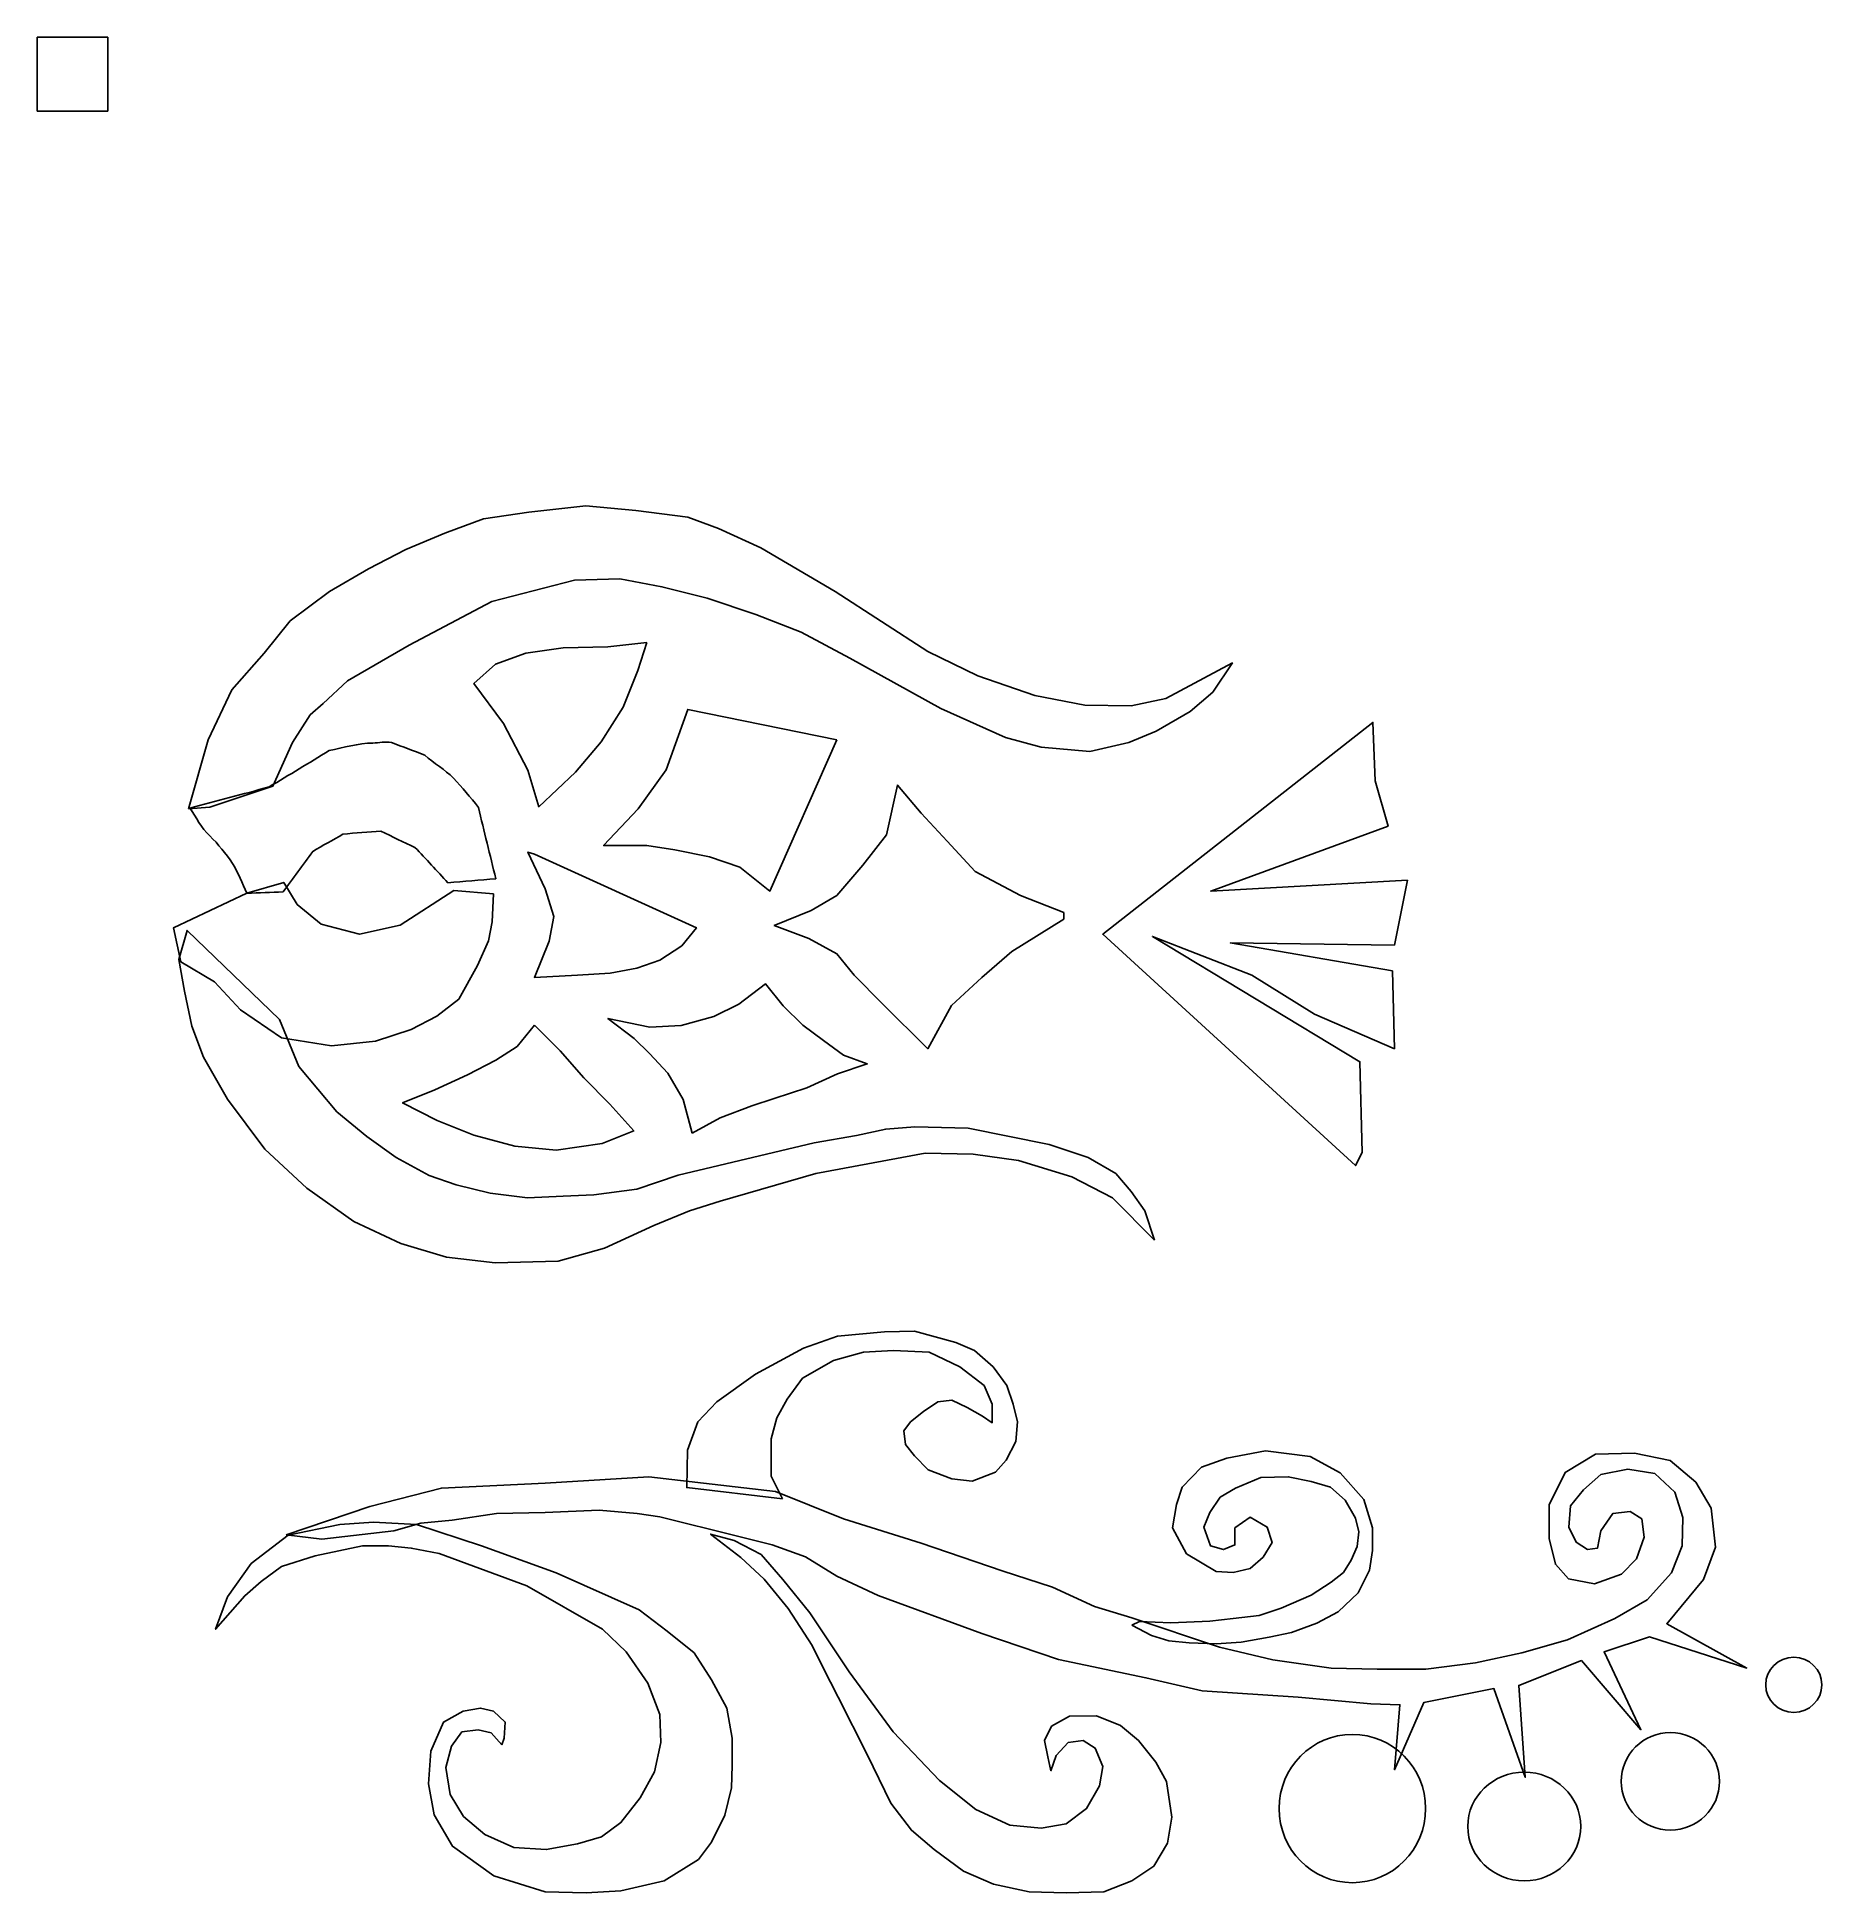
# Model space of a CAD drawing. Header units: centimetres. Extents: x -3.79 to 3.49, y -3.42 to 4.15.
import ezdxf

# ---------------------------------------------------------------- set-up
doc = ezdxf.new("R2010")
doc.units = ezdxf.units.CM
doc.header["$MEASUREMENT"] = 0
doc.header["$XCLIPFRAME"] = 0
doc.layers.add('Layer 1', color=7, linetype='Continuous')
picture_1 = doc.add_image_def('image1.jpg', size_in_pixel=(1499, 1567))

msp = doc.modelspace()

# ---------------------------------------------------------------- linework, layer by layer
at = {"layer": 'Layer 1'}
for points, knots in [([(-3.17481, 1.00031), (-3.17481, 1.00031), (-3.09543, 1.28254), (-3.09543, 1.28254), (-3.09543, 1.28254), (-3.09543, 1.28254), (-2.99843, 1.48537), (-2.99843, 1.48537), (-2.99843, 1.48537), (-2.99843, 1.48537), (-2.86614, 1.63531), (-2.86614, 1.63531), (-2.86614, 1.63531), (-2.86614, 1.63531), (-2.76031, 1.7676), (-2.76031, 1.7676), (-2.76031, 1.7676), (-2.76031, 1.7676), (-2.59936, 1.88666), (-2.59936, 1.88666), (-2.59936, 1.88666), (-2.59936, 1.88666), (-2.44061, 1.97926), (-2.44061, 1.97926), (-2.44061, 1.97926), (-2.44061, 1.97926), (-2.28847, 2.05864), (-2.28847, 2.05864), (-2.28847, 2.05864), (-2.28847, 2.05864), (-2.12972, 2.12479), (-2.12972, 2.12479), (-2.12972, 2.12479), (-2.12972, 2.12479), (-1.97097, 2.18432), (-1.97097, 2.18432), (-1.97097, 2.18432), (-1.97097, 2.18432), (-1.78576, 2.21078), (-1.78576, 2.21078), (-1.78576, 2.21078), (-1.78576, 2.21078), (-1.55425, 2.23724), (-1.55425, 2.23724), (-1.55425, 2.23724), (-1.55425, 2.23724), (-1.3492, 2.2174), (-1.3492, 2.2174), (-1.3492, 2.2174), (-1.3492, 2.2174), (-1.13753, 2.19094), (-1.13753, 2.19094), (-1.13753, 2.19094), (-1.13753, 2.19094), (-1.01185, 2.14464), (-1.01185, 2.14464), (-1.01185, 2.14464), (-1.01185, 2.14464), (-0.83987, 2.06526), (-0.83987, 2.06526), (-0.83987, 2.06526), (-0.83987, 2.06526), (-0.5356, 1.88667), (-0.5356, 1.88667), (-0.5356, 1.88667), (-0.5356, 1.88667), (-0.15857, 1.64193), (-0.15857, 1.64193), (-0.15857, 1.64193), (-0.15857, 1.64193), (0.04648, 1.54271), (0.04648, 1.54271), (0.04648, 1.54271), (0.04648, 1.54271), (0.27799, 1.46333), (0.27799, 1.46333), (0.27799, 1.46333), (0.27799, 1.46333), (0.48304, 1.42364), (0.48304, 1.42364), (0.48304, 1.42364), (0.48304, 1.42364), (0.67162, 1.42051), (0.67162, 1.42051), (0.67162, 1.42051), (0.67162, 1.42051), (0.81341, 1.45022), (0.81341, 1.45022), (0.81341, 1.45022), (0.81341, 1.45022), (1.08497, 1.59562), (1.08497, 1.59562), (1.08497, 1.59562), (1.08497, 1.59562), (1.00559, 1.47656), (1.00559, 1.47656), (1.00559, 1.47656), (1.00559, 1.47656), (0.91299, 1.39718), (0.91299, 1.39718), (0.91299, 1.39718), (0.91299, 1.39718), (0.77408, 1.3178), (0.77408, 1.3178), (0.77408, 1.3178), (0.77408, 1.3178), (0.66163, 1.2715), (0.66163, 1.2715), (0.66163, 1.2715), (0.66163, 1.2715), (0.50288, 1.2347), (0.50288, 1.2347), (0.50288, 1.2347), (0.50288, 1.2347), (0.30444, 1.25166), (0.30444, 1.25166), (0.30444, 1.25166), (0.30444, 1.25166), (0.15892, 1.29135), (0.15892, 1.29135), (0.15892, 1.29135), (0.15892, 1.29135), (-0.10566, 1.41041), (-0.10566, 1.41041), (-0.10566, 1.41041), (-0.10566, 1.41041), (-0.47608, 1.61546), (-0.47608, 1.61546), (-0.47608, 1.61546), (-0.47608, 1.61546), (-0.67452, 1.72129), (-0.67452, 1.72129), (-0.67452, 1.72129), (-0.67452, 1.72129), (-0.85973, 1.79405), (-0.85973, 1.79405), (-0.85973, 1.79405), (-0.85973, 1.79405), (-1.05817, 1.8602), (-1.05817, 1.8602), (-1.05817, 1.8602), (-1.05817, 1.8602), (-1.24338, 1.9065), (-1.24338, 1.9065), (-1.24338, 1.9065), (-1.24338, 1.9065), (-1.41536, 1.93957), (-1.41536, 1.93957), (-1.41536, 1.93957), (-1.41536, 1.93957), (-1.60057, 1.93296), (-1.60057, 1.93296), (-1.60057, 1.93296), (-1.60057, 1.93296), (-1.93791, 1.84697), (-1.93791, 1.84697), (-1.93791, 1.84697), (-1.93791, 1.84697), (-2.27525, 1.66838), (-2.27525, 1.66838), (-2.27525, 1.66838), (-2.27525, 1.66838), (-2.5266, 1.52286), (-2.5266, 1.52286), (-2.5266, 1.52286), (-2.5266, 1.52286), (-2.62582, 1.43026), (-2.62582, 1.43026), (-2.62582, 1.43026), (-2.62582, 1.43026), (-2.67874, 1.38396), (-2.67874, 1.38396), (-2.67874, 1.38396), (-2.67874, 1.38396), (-2.7515, 1.27151), (-2.7515, 1.27151), (-2.7515, 1.27151), (-2.7515, 1.27151), (-2.83088, 1.09292), (-2.83088, 1.09292), (-2.83088, 1.09292), (-2.83088, 1.09292), (-3.08885, 1.00693), (-3.08885, 1.00693), (-3.08885, 1.00693), (-3.08885, 1.00693), (-3.17481, 1.00031), (-3.17481, 1.00031)], [0, 0, 0, 0, 0.0208333, 0.0208333, 0.0208333, 0.0208333, 0.0416667, 0.0416667, 0.0416667, 0.0416667, 0.0625, 0.0625, 0.0625, 0.0625, 0.0833333, 0.0833333, 0.0833333, 0.0833333, 0.1041667, 0.1041667, 0.1041667, 0.1041667, 0.125, 0.125, 0.125, 0.125, 0.1458333, 0.1458333, 0.1458333, 0.1458333, 0.1666667, 0.1666667, 0.1666667, 0.1666667, 0.1875, 0.1875, 0.1875, 0.1875, 0.2083333, 0.2083333, 0.2083333, 0.2083333, 0.2291667, 0.2291667, 0.2291667, 0.2291667, 0.25, 0.25, 0.25, 0.25, 0.2708333, 0.2708333, 0.2708333, 0.2708333, 0.2916667, 0.2916667, 0.2916667, 0.2916667, 0.3125, 0.3125, 0.3125, 0.3125, 0.3333333, 0.3333333, 0.3333333, 0.3333333, 0.3541667, 0.3541667, 0.3541667, 0.3541667, 0.375, 0.375, 0.375, 0.375, 0.3958333, 0.3958333, 0.3958333, 0.3958333, 0.4166667, 0.4166667, 0.4166667, 0.4166667, 0.4375, 0.4375, 0.4375, 0.4375, 0.4583333, 0.4583333, 0.4583333, 0.4583333, 0.4791667, 0.4791667, 0.4791667, 0.4791667, 0.5, 0.5, 0.5, 0.5, 0.5208333, 0.5208333, 0.5208333, 0.5208333, 0.5416667, 0.5416667, 0.5416667, 0.5416667, 0.5625, 0.5625, 0.5625, 0.5625, 0.5833333, 0.5833333, 0.5833333, 0.5833333, 0.6041667, 0.6041667, 0.6041667, 0.6041667, 0.625, 0.625, 0.625, 0.625, 0.6458333, 0.6458333, 0.6458333, 0.6458333, 0.6666667, 0.6666667, 0.6666667, 0.6666667, 0.6875, 0.6875, 0.6875, 0.6875, 0.7083333, 0.7083333, 0.7083333, 0.7083333, 0.7291667, 0.7291667, 0.7291667, 0.7291667, 0.75, 0.75, 0.75, 0.75, 0.7708333, 0.7708333, 0.7708333, 0.7708333, 0.7916667, 0.7916667, 0.7916667, 0.7916667, 0.8125, 0.8125, 0.8125, 0.8125, 0.8333333, 0.8333333, 0.8333333, 0.8333333, 0.8541667, 0.8541667, 0.8541667, 0.8541667, 0.875, 0.875, 0.875, 0.875, 0.8958333, 0.8958333, 0.8958333, 0.8958333, 0.9166667, 0.9166667, 0.9166667, 0.9166667, 0.9375, 0.9375, 0.9375, 0.9375, 0.9583333, 0.9583333, 0.9583333, 0.9583333, 1, 1, 1, 1]), ([(-1.30511, 1.67939), (-1.30511, 1.67939), (-1.46386, 1.66174), (-1.46386, 1.66174), (-1.46386, 1.66174), (-1.46386, 1.66174), (-1.64669, 1.65796), (-1.64669, 1.65796), (-1.64669, 1.65796), (-1.64669, 1.65796), (-1.79901, 1.63528), (-1.79901, 1.63528), (-1.79901, 1.63528), (-1.79901, 1.63528), (-1.92246, 1.5912), (-1.92246, 1.5912), (-1.92246, 1.5912), (-1.92246, 1.5912), (-2.01065, 1.51182), (-2.01065, 1.51182), (-2.01065, 1.51182), (-2.01065, 1.51182), (-1.89008, 1.34902), (-1.89008, 1.34902), (-1.89008, 1.34902), (-1.89008, 1.34902), (-1.7907, 1.15807), (-1.7907, 1.15807), (-1.7907, 1.15807), (-1.7907, 1.15807), (-1.74606, 1.00912), (-1.74606, 1.00912), (-1.74606, 1.00912), (-1.74606, 1.00912), (-1.59613, 1.15022), (-1.59613, 1.15022), (-1.59613, 1.15022), (-1.59613, 1.15022), (-1.49172, 1.2737), (-1.49172, 1.2737), (-1.49172, 1.2737), (-1.49172, 1.2737), (-1.40211, 1.41481), (-1.40211, 1.41481), (-1.40211, 1.41481), (-1.40211, 1.41481), (-1.34178, 1.56475), (-1.34178, 1.56475), (-1.34178, 1.56475), (-1.34178, 1.56475), (-1.30511, 1.67939), (-1.30511, 1.67939)], [0, 0, 0, 0, 0.0714286, 0.0714286, 0.0714286, 0.0714286, 0.1428571, 0.1428571, 0.1428571, 0.1428571, 0.2142857, 0.2142857, 0.2142857, 0.2142857, 0.2857143, 0.2857143, 0.2857143, 0.2857143, 0.3571429, 0.3571429, 0.3571429, 0.3571429, 0.4285714, 0.4285714, 0.4285714, 0.4285714, 0.5, 0.5, 0.5, 0.5, 0.5714286, 0.5714286, 0.5714286, 0.5714286, 0.6428571, 0.6428571, 0.6428571, 0.6428571, 0.7142857, 0.7142857, 0.7142857, 0.7142857, 0.7857143, 0.7857143, 0.7857143, 0.7857143, 0.8571429, 0.8571429, 0.8571429, 0.8571429, 1, 1, 1, 1]), ([(-0.52898, 1.28251), (-0.52898, 1.28251), (-0.8024, 0.66516), (-0.8024, 0.66516), (-0.8024, 0.66516), (-0.8024, 0.66516), (-0.92507, 0.76219), (-0.92507, 0.76219), (-0.92507, 0.76219), (-0.92507, 0.76219), (-1.04934, 0.805), (-1.04934, 0.805), (-1.04934, 0.805), (-1.04934, 0.805), (-1.19044, 0.83275), (-1.19044, 0.83275), (-1.19044, 0.83275), (-1.19044, 0.83275), (-1.30511, 0.85037), (-1.30511, 0.85037), (-1.30511, 0.85037), (-1.30511, 0.85037), (-1.48151, 0.85037), (-1.48151, 0.85037), (-1.48151, 0.85037), (-1.48151, 0.85037), (-1.34038, 1.00031), (-1.34038, 1.00031), (-1.34038, 1.00031), (-1.34038, 1.00031), (-1.22574, 1.15906), (-1.22574, 1.15906), (-1.22574, 1.15906), (-1.22574, 1.15906), (-1.13752, 1.406), (-1.13752, 1.406), (-1.13752, 1.406), (-1.13752, 1.406), (-0.52898, 1.28251), (-0.52898, 1.28251)], [0, 0, 0, 0, 0.0909091, 0.0909091, 0.0909091, 0.0909091, 0.1818182, 0.1818182, 0.1818182, 0.1818182, 0.2727273, 0.2727273, 0.2727273, 0.2727273, 0.3636364, 0.3636364, 0.3636364, 0.3636364, 0.4545455, 0.4545455, 0.4545455, 0.4545455, 0.5454545, 0.5454545, 0.5454545, 0.5454545, 0.6363636, 0.6363636, 0.6363636, 0.6363636, 0.7272727, 0.7272727, 0.7272727, 0.7272727, 0.8181818, 0.8181818, 0.8181818, 0.8181818, 1, 1, 1, 1]), ([(1.65825, 1.35308), (1.65825, 1.35308), (0.55581, 0.48877), (0.55581, 0.48877), (0.55581, 0.48877), (0.55581, 0.48877), (1.58769, -0.45489), (1.58769, -0.45489), (1.58769, -0.45489), (1.58769, -0.45489), (1.61415, -0.40197), (1.61415, -0.40197), (1.61415, -0.40197), (1.61415, -0.40197), (1.60534, -0.03155), (1.60534, -0.03155), (1.60534, -0.03155), (1.60534, -0.03155), (0.75867, 0.48), (0.75867, 0.48), (0.75867, 0.48), (0.75867, 0.48), (1.16436, 0.32125), (1.16436, 0.32125), (1.16436, 0.32125), (1.16436, 0.32125), (1.42013, 0.1625), (1.42013, 0.1625), (1.42013, 0.1625), (1.42013, 0.1625), (1.74644, 0.02137), (1.74644, 0.02137), (1.74644, 0.02137), (1.74644, 0.02137), (1.73763, 0.33887), (1.73763, 0.33887), (1.73763, 0.33887), (1.73763, 0.33887), (1.07617, 0.45354), (1.07617, 0.45354), (1.07617, 0.45354), (1.07617, 0.45354), (1.74644, 0.4447), (1.74644, 0.4447), (1.74644, 0.4447), (1.74644, 0.4447), (1.79936, 0.70928), (1.79936, 0.70928), (1.79936, 0.70928), (1.79936, 0.70928), (0.9968, 0.66517), (0.9968, 0.66517), (0.9968, 0.66517), (0.9968, 0.66517), (1.71999, 0.92975), (1.71999, 0.92975), (1.71999, 0.92975), (1.71999, 0.92975), (1.66707, 1.11496), (1.66707, 1.11496), (1.66707, 1.11496), (1.66707, 1.11496), (1.65826, 1.35309), (1.65826, 1.35309), (1.65826, 1.35309), (1.65826, 1.35309), (1.65825, 1.35308), (1.65825, 1.35308)], [0, 0, 0, 0, 0.0555556, 0.0555556, 0.0555556, 0.0555556, 0.1111111, 0.1111111, 0.1111111, 0.1111111, 0.1666667, 0.1666667, 0.1666667, 0.1666667, 0.2222222, 0.2222222, 0.2222222, 0.2222222, 0.2777778, 0.2777778, 0.2777778, 0.2777778, 0.3333333, 0.3333333, 0.3333333, 0.3333333, 0.3888889, 0.3888889, 0.3888889, 0.3888889, 0.4444444, 0.4444444, 0.4444444, 0.4444444, 0.5, 0.5, 0.5, 0.5, 0.5555556, 0.5555556, 0.5555556, 0.5555556, 0.6111111, 0.6111111, 0.6111111, 0.6111111, 0.6666667, 0.6666667, 0.6666667, 0.6666667, 0.7222222, 0.7222222, 0.7222222, 0.7222222, 0.7777778, 0.7777778, 0.7777778, 0.7777778, 0.8333333, 0.8333333, 0.8333333, 0.8333333, 0.8888889, 0.8888889, 0.8888889, 0.8888889, 1, 1, 1, 1]), ([(-1.92117, 0.71504), (-1.98627, 0.70959), (-2.05138, 0.70414), (-2.11648, 0.69868), (-2.11648, 0.69868), (-2.16162, 0.74642), (-2.20511, 0.79642), (-2.25129, 0.84276), (-2.25129, 0.84276), (-2.29746, 0.86485), (-2.34363, 0.88694), (-2.3898, 0.90903), (-2.3898, 0.90903), (-2.44146, 0.90445), (-2.49406, 0.903), (-2.54514, 0.89648), (-2.54514, 0.89648), (-2.58583, 0.87283), (-2.62862, 0.85155), (-2.66801, 0.82642), (-2.66801, 0.82642), (-2.70845, 0.77138), (-2.7489, 0.71635), (-2.78934, 0.66131), (-2.78934, 0.66131), (-2.83846, 0.65966), (-2.88758, 0.658), (-2.9367, 0.65635), (-2.9367, 0.65635), (-2.95681, 0.69642), (-2.97196, 0.73942), (-2.99529, 0.77758), (-2.99529, 0.77758), (-3.02346, 0.81754), (-3.05332, 0.85609), (-3.08843, 0.89025), (-3.08843, 0.89025), (-3.1232, 0.92224), (-3.14388, 0.96528), (-3.17051, 1.00365), (-3.17051, 1.00365), (-3.06248, 1.03265), (-2.95364, 1.05972), (-2.84612, 1.08993), (-2.84612, 1.08993), (-2.76422, 1.1388), (-2.6826, 1.18813), (-2.60157, 1.23844), (-2.60157, 1.23844), (-2.54208, 1.24999), (-2.48352, 1.26817), (-2.42249, 1.26887), (-2.42249, 1.26887), (-2.39739, 1.26854), (-2.37103, 1.27693), (-2.34678, 1.27078), (-2.34678, 1.27078), (-2.30176, 1.2533), (-2.25565, 1.23778), (-2.2113, 1.2191), (-2.2113, 1.2191), (-2.17238, 1.18777), (-2.13038, 1.15967), (-2.09342, 1.12627), (-2.09342, 1.12627), (-2.06013, 1.08612), (-2.02373, 1.04757), (-1.99237, 1.00643), (-1.99237, 1.00643), (-1.96864, 0.90931), (-1.94491, 0.81218), (-1.92118, 0.71506), (-1.92118, 0.71506), (-1.92118, 0.71506), (-1.92117, 0.71504), (-1.92117, 0.71504)], [0, 0, 0, 0, 0.05, 0.05, 0.05, 0.05, 0.1, 0.1, 0.1, 0.1, 0.15, 0.15, 0.15, 0.15, 0.2, 0.2, 0.2, 0.2, 0.25, 0.25, 0.25, 0.25, 0.3, 0.3, 0.3, 0.3, 0.35, 0.35, 0.35, 0.35, 0.4, 0.4, 0.4, 0.4, 0.45, 0.45, 0.45, 0.45, 0.5, 0.5, 0.5, 0.5, 0.55, 0.55, 0.55, 0.55, 0.6, 0.6, 0.6, 0.6, 0.65, 0.65, 0.65, 0.65, 0.7, 0.7, 0.7, 0.7, 0.75, 0.75, 0.75, 0.75, 0.8, 0.8, 0.8, 0.8, 0.85, 0.85, 0.85, 0.85, 0.9, 0.9, 0.9, 0.9, 1, 1, 1, 1]), ([(-0.52898, 1.28251), (-0.52898, 1.28251), (-0.52898, 1.28251), (-0.52898, 1.28251), (-0.52898, 1.28251), (-0.52898, 1.28251), (-0.52898, 1.28251), (-0.52898, 1.28251)], [0, 0, 0, 0, 0.3333333, 0.3333333, 0.3333333, 0.3333333, 1, 1, 1, 1]), ([(0.39706, 0.57698), (0.39706, 0.57698), (0.22066, 0.64751), (0.22066, 0.64751), (0.22066, 0.64751), (0.22066, 0.64751), (0.03548, 0.74454), (0.03548, 0.74454), (0.03548, 0.74454), (0.03548, 0.74454), (-0.07919, 0.86802), (-0.07919, 0.86802), (-0.07919, 0.86802), (-0.07919, 0.86802), (-0.18502, 0.98266), (-0.18502, 0.98266), (-0.18502, 0.98266), (-0.18502, 0.98266), (-0.28202, 1.0973), (-0.28202, 1.0973), (-0.28202, 1.0973), (-0.28202, 1.0973), (-0.32615, 0.89444), (-0.32615, 0.89444), (-0.32615, 0.89444), (-0.32615, 0.89444), (-0.42315, 0.77099), (-0.42315, 0.77099), (-0.42315, 0.77099), (-0.42315, 0.77099), (-0.52898, 0.64751), (-0.52898, 0.64751), (-0.52898, 0.64751), (-0.52898, 0.64751), (-0.63481, 0.58578), (-0.63481, 0.58578), (-0.63481, 0.58578), (-0.63481, 0.58578), (-0.78475, 0.52405), (-0.78475, 0.52405), (-0.78475, 0.52405), (-0.78475, 0.52405), (-0.64365, 0.47113), (-0.64365, 0.47113), (-0.64365, 0.47113), (-0.64365, 0.47113), (-0.52901, 0.40938), (-0.52901, 0.40938), (-0.52901, 0.40938), (-0.52901, 0.40938), (-0.45845, 0.32122), (-0.45845, 0.32122), (-0.45845, 0.32122), (-0.45845, 0.32122), (-0.34381, 0.20655), (-0.34381, 0.20655), (-0.34381, 0.20655), (-0.34381, 0.20655), (-0.1586, 0.02134), (-0.1586, 0.02134), (-0.1586, 0.02134), (-0.1586, 0.02134), (-0.0616, 0.19771), (-0.0616, 0.19771), (-0.0616, 0.19771), (-0.0616, 0.19771), (0.06188, 0.31238), (0.06188, 0.31238), (0.06188, 0.31238), (0.06188, 0.31238), (0.18536, 0.41821), (0.18536, 0.41821), (0.18536, 0.41821), (0.18536, 0.41821), (0.39703, 0.5505), (0.39703, 0.5505), (0.39703, 0.5505), (0.39703, 0.5505), (0.39706, 0.57698), (0.39706, 0.57698)], [0, 0, 0, 0, 0.047619, 0.047619, 0.047619, 0.047619, 0.0952381, 0.0952381, 0.0952381, 0.0952381, 0.1428571, 0.1428571, 0.1428571, 0.1428571, 0.1904762, 0.1904762, 0.1904762, 0.1904762, 0.2380952, 0.2380952, 0.2380952, 0.2380952, 0.2857143, 0.2857143, 0.2857143, 0.2857143, 0.3333333, 0.3333333, 0.3333333, 0.3333333, 0.3809524, 0.3809524, 0.3809524, 0.3809524, 0.4285714, 0.4285714, 0.4285714, 0.4285714, 0.4761905, 0.4761905, 0.4761905, 0.4761905, 0.5238095, 0.5238095, 0.5238095, 0.5238095, 0.5714286, 0.5714286, 0.5714286, 0.5714286, 0.6190476, 0.6190476, 0.6190476, 0.6190476, 0.6666667, 0.6666667, 0.6666667, 0.6666667, 0.7142857, 0.7142857, 0.7142857, 0.7142857, 0.7619048, 0.7619048, 0.7619048, 0.7619048, 0.8095238, 0.8095238, 0.8095238, 0.8095238, 0.8571429, 0.8571429, 0.8571429, 0.8571429, 0.9047619, 0.9047619, 0.9047619, 0.9047619, 1, 1, 1, 1]), ([(-3.17481, 1.00031), (-3.17481, 1.00031), (-3.17481, 1.00031), (-3.17481, 1.00031), (-3.17481, 1.00031), (-3.17481, 1.00031), (-3.17481, 1.00031), (-3.17481, 1.00031)], [0, 0, 0, 0, 0.3333333, 0.3333333, 0.3333333, 0.3333333, 1, 1, 1, 1]), ([(-1.76371, 0.8151), (-1.76371, 0.8151), (-1.10225, 0.51525), (-1.10225, 0.51525), (-1.10225, 0.51525), (-1.10225, 0.51525), (-1.1619, 0.4418), (-1.1619, 0.4418), (-1.1619, 0.4418), (-1.1619, 0.4418), (-1.25219, 0.38296), (-1.25219, 0.38296), (-1.25219, 0.38296), (-1.25219, 0.38296), (-1.34633, 0.34976), (-1.34633, 0.34976), (-1.34633, 0.34976), (-1.34633, 0.34976), (-1.45505, 0.33004), (-1.45505, 0.33004), (-1.45505, 0.33004), (-1.45505, 0.33004), (-1.58734, 0.3212), (-1.58734, 0.3212), (-1.58734, 0.3212), (-1.58734, 0.3212), (-1.76371, 0.31239), (-1.76371, 0.31239), (-1.76371, 0.31239), (-1.76371, 0.31239), (-1.70325, 0.46071), (-1.70325, 0.46071), (-1.70325, 0.46071), (-1.70325, 0.46071), (-1.68434, 0.56141), (-1.68434, 0.56141), (-1.68434, 0.56141), (-1.68434, 0.56141), (-1.71961, 0.67397), (-1.71961, 0.67397), (-1.71961, 0.67397), (-1.71961, 0.67397), (-1.79017, 0.82391), (-1.79017, 0.82391), (-1.79017, 0.82391), (-1.79017, 0.82391), (-1.76371, 0.8151), (-1.76371, 0.8151)], [0, 0, 0, 0, 0.0769231, 0.0769231, 0.0769231, 0.0769231, 0.1538462, 0.1538462, 0.1538462, 0.1538462, 0.2307692, 0.2307692, 0.2307692, 0.2307692, 0.3076923, 0.3076923, 0.3076923, 0.3076923, 0.3846154, 0.3846154, 0.3846154, 0.3846154, 0.4615385, 0.4615385, 0.4615385, 0.4615385, 0.5384615, 0.5384615, 0.5384615, 0.5384615, 0.6153846, 0.6153846, 0.6153846, 0.6153846, 0.6923077, 0.6923077, 0.6923077, 0.6923077, 0.7692308, 0.7692308, 0.7692308, 0.7692308, 0.8461538, 0.8461538, 0.8461538, 0.8461538, 1, 1, 1, 1]), ([(-1.76371, 0.8151), (-1.76371, 0.8151), (-1.76371, 0.8151), (-1.76371, 0.8151), (-1.76371, 0.8151), (-1.76371, 0.8151), (-1.76371, 0.8151), (-1.76371, 0.8151)], [0, 0, 0, 0, 0.3333333, 0.3333333, 0.3333333, 0.3333333, 1, 1, 1, 1]), ([(-1.93127, 0.65377), (-1.93127, 0.65377), (-2.09291, 0.66691), (-2.09291, 0.66691), (-2.09291, 0.66691), (-2.09291, 0.66691), (-2.31098, 0.52533), (-2.31098, 0.52533), (-2.31098, 0.52533), (-2.31098, 0.52533), (-2.47806, 0.48877), (-2.47806, 0.48877), (-2.47806, 0.48877), (-2.47806, 0.48877), (-2.63428, 0.52999), (-2.63428, 0.52999), (-2.63428, 0.52999), (-2.63428, 0.52999), (-2.7313, 0.61018), (-2.7313, 0.61018), (-2.7313, 0.61018), (-2.7313, 0.61018), (-2.78677, 0.70047), (-2.78677, 0.70047), (-2.78677, 0.70047), (-2.78677, 0.70047), (-2.93671, 0.65636), (-2.93671, 0.65636), (-2.93671, 0.65636), (-2.93671, 0.65636), (-3.23656, 0.51526), (-3.23656, 0.51526), (-3.23656, 0.51526), (-3.23656, 0.51526), (-3.2064, 0.37606), (-3.2064, 0.37606), (-3.2064, 0.37606), (-3.2064, 0.37606), (-3.06898, 0.29475), (-3.06898, 0.29475), (-3.06898, 0.29475), (-3.06898, 0.29475), (-2.96315, 0.18011), (-2.96315, 0.18011), (-2.96315, 0.18011), (-2.96315, 0.18011), (-2.79559, 0.06544), (-2.79559, 0.06544), (-2.79559, 0.06544), (-2.79559, 0.06544), (-2.59225, 0.03354), (-2.59225, 0.03354), (-2.59225, 0.03354), (-2.59225, 0.03354), (-2.41218, 0.05197), (-2.41218, 0.05197), (-2.41218, 0.05197), (-2.41218, 0.05197), (-2.26642, 0.1007), (-2.26642, 0.1007), (-2.26642, 0.1007), (-2.26642, 0.1007), (-2.1614, 0.15443), (-2.1614, 0.15443), (-2.1614, 0.15443), (-2.1614, 0.15443), (-2.0724, 0.22418), (-2.0724, 0.22418), (-2.0724, 0.22418), (-2.0724, 0.22418), (-1.99558, 0.36113), (-1.99558, 0.36113), (-1.99558, 0.36113), (-1.99558, 0.36113), (-1.95147, 0.46168), (-1.95147, 0.46168), (-1.95147, 0.46168), (-1.95147, 0.46168), (-1.93592, 0.54009), (-1.93592, 0.54009), (-1.93592, 0.54009), (-1.93592, 0.54009), (-1.93127, 0.65377), (-1.93127, 0.65377)], [0, 0, 0, 0, 0.0454545, 0.0454545, 0.0454545, 0.0454545, 0.0909091, 0.0909091, 0.0909091, 0.0909091, 0.1363636, 0.1363636, 0.1363636, 0.1363636, 0.1818182, 0.1818182, 0.1818182, 0.1818182, 0.2272727, 0.2272727, 0.2272727, 0.2272727, 0.2727273, 0.2727273, 0.2727273, 0.2727273, 0.3181818, 0.3181818, 0.3181818, 0.3181818, 0.3636364, 0.3636364, 0.3636364, 0.3636364, 0.4090909, 0.4090909, 0.4090909, 0.4090909, 0.4545455, 0.4545455, 0.4545455, 0.4545455, 0.5, 0.5, 0.5, 0.5, 0.5454545, 0.5454545, 0.5454545, 0.5454545, 0.5909091, 0.5909091, 0.5909091, 0.5909091, 0.6363636, 0.6363636, 0.6363636, 0.6363636, 0.6818182, 0.6818182, 0.6818182, 0.6818182, 0.7272727, 0.7272727, 0.7272727, 0.7272727, 0.7727273, 0.7727273, 0.7727273, 0.7727273, 0.8181818, 0.8181818, 0.8181818, 0.8181818, 0.8636364, 0.8636364, 0.8636364, 0.8636364, 0.9090909, 0.9090909, 0.9090909, 0.9090909, 1, 1, 1, 1]), ([(-1.93127, 0.65377), (-1.93127, 0.65377), (-1.93127, 0.65377), (-1.93127, 0.65377), (-1.93127, 0.65377), (-1.93127, 0.65377), (-1.93127, 0.65377), (-1.93127, 0.65377)], [0, 0, 0, 0, 0.3333333, 0.3333333, 0.3333333, 0.3333333, 1, 1, 1, 1]), ([(0.39706, 0.57698), (0.39706, 0.57698), (0.39706, 0.57698), (0.39706, 0.57698), (0.39706, 0.57698), (0.39706, 0.57698), (0.39706, 0.57698), (0.39706, 0.57698)], [0, 0, 0, 0, 0.3333333, 0.3333333, 0.3333333, 0.3333333, 1, 1, 1, 1]), ([(0.76748, -0.75917), (0.76748, -0.75917), (0.72779, -0.64011), (0.72779, -0.64011), (0.72779, -0.64011), (0.72779, -0.64011), (0.67127, -0.56097), (0.67127, -0.56097), (0.67127, -0.56097), (0.67127, -0.56097), (0.60873, -0.48797), (0.60873, -0.48797), (0.60873, -0.48797), (0.60873, -0.48797), (0.49628, -0.42182), (0.49628, -0.42182), (0.49628, -0.42182), (0.49628, -0.42182), (0.33753, -0.3689), (0.33753, -0.3689), (0.33753, -0.3689), (0.33753, -0.3689), (0.0068, -0.30275), (0.0068, -0.30275), (0.0068, -0.30275), (0.0068, -0.30275), (-0.21172, -0.2965), (-0.21172, -0.2965), (-0.21172, -0.2965), (-0.21172, -0.2965), (-0.33006, -0.30612), (-0.33006, -0.30612), (-0.33006, -0.30612), (-0.33006, -0.30612), (-0.44936, -0.33282), (-0.44936, -0.33282), (-0.44936, -0.33282), (-0.44936, -0.33282), (-0.62158, -0.36229), (-0.62158, -0.36229), (-0.62158, -0.36229), (-0.62158, -0.36229), (-1.17721, -0.49458), (-1.17721, -0.49458), (-1.17721, -0.49458), (-1.17721, -0.49458), (-1.3457, -0.55134), (-1.3457, -0.55134), (-1.3457, -0.55134), (-1.3457, -0.55134), (-1.52117, -0.57395), (-1.52117, -0.57395), (-1.52117, -0.57395), (-1.52117, -0.57395), (-1.64685, -0.58056), (-1.64685, -0.58056), (-1.64685, -0.58056), (-1.64685, -0.58056), (-1.79237, -0.58717), (-1.79237, -0.58717), (-1.79237, -0.58717), (-1.79237, -0.58717), (-1.94451, -0.56733), (-1.94451, -0.56733), (-1.94451, -0.56733), (-1.94451, -0.56733), (-2.08342, -0.53426), (-2.08342, -0.53426), (-2.08342, -0.53426), (-2.08342, -0.53426), (-2.19262, -0.49493), (-2.19262, -0.49493), (-2.19262, -0.49493), (-2.19262, -0.49493), (-2.32852, -0.42205), (-2.32852, -0.42205), (-2.32852, -0.42205), (-2.32852, -0.42205), (-2.44721, -0.33584), (-2.44721, -0.33584), (-2.44721, -0.33584), (-2.44721, -0.33584), (-2.5694, -0.23602), (-2.5694, -0.23602), (-2.5694, -0.23602), (-2.5694, -0.23602), (-2.72502, -0.05141), (-2.72502, -0.05141), (-2.72502, -0.05141), (-2.72502, -0.05141), (-2.8044, 0.14041), (-2.8044, 0.14041), (-2.8044, 0.14041), (-2.8044, 0.14041), (-3.18143, 0.50421), (-3.18143, 0.50421), (-3.18143, 0.50421), (-3.18143, 0.50421), (-3.2145, 0.38515), (-3.2145, 0.38515), (-3.2145, 0.38515), (-3.2145, 0.38515), (-3.19141, 0.25623), (-3.19141, 0.25623), (-3.19141, 0.25623), (-3.19141, 0.25623), (-3.16134, 0.11396), (-3.16134, 0.11396), (-3.16134, 0.11396), (-3.16134, 0.11396), (-3.1148, -0.01232), (-3.1148, -0.01232), (-3.1148, -0.01232), (-3.1148, -0.01232), (-3.01606, -0.1837), (-3.01606, -0.1837), (-3.01606, -0.1837), (-3.01606, -0.1837), (-2.86392, -0.38875), (-2.86392, -0.38875), (-2.86392, -0.38875), (-2.86392, -0.38875), (-2.69194, -0.5475), (-2.69194, -0.5475), (-2.69194, -0.5475), (-2.69194, -0.5475), (-2.50048, -0.68352), (-2.50048, -0.68352), (-2.50048, -0.68352), (-2.50048, -0.68352), (-2.3083, -0.7724), (-2.3083, -0.7724), (-2.3083, -0.7724), (-2.3083, -0.7724), (-2.12285, -0.82892), (-2.12285, -0.82892), (-2.12285, -0.82892), (-2.12285, -0.82892), (-1.92429, -0.85165), (-1.92429, -0.85165), (-1.92429, -0.85165), (-1.92429, -0.85165), (-1.66668, -0.84516), (-1.66668, -0.84516), (-1.66668, -0.84516), (-1.66668, -0.84516), (-1.47774, -0.7926), (-1.47774, -0.7926), (-1.47774, -0.7926), (-1.47774, -0.7926), (-1.27642, -0.69964), (-1.27642, -0.69964), (-1.27642, -0.69964), (-1.27642, -0.69964), (-1.1309, -0.64011), (-1.1309, -0.64011), (-1.1309, -0.64011), (-1.1309, -0.64011), (-1.00522, -0.60042), (-1.00522, -0.60042), (-1.00522, -0.60042), (-1.00522, -0.60042), (-0.61496, -0.48797), (-0.61496, -0.48797), (-0.61496, -0.48797), (-0.61496, -0.48797), (-0.1683, -0.40487), (-0.1683, -0.40487), (-0.1683, -0.40487), (-0.1683, -0.40487), (0.02665, -0.4086), (0.02665, -0.4086), (0.02665, -0.4086), (0.02665, -0.4086), (0.21246, -0.43482), (0.21246, -0.43482), (0.21246, -0.43482), (0.21246, -0.43482), (0.43014, -0.50121), (0.43014, -0.50121), (0.43014, -0.50121), (0.43014, -0.50121), (0.5955, -0.5872), (0.5955, -0.5872), (0.5955, -0.5872), (0.5955, -0.5872), (0.76748, -0.75917), (0.76748, -0.75917)], [0, 0, 0, 0, 0.0208333, 0.0208333, 0.0208333, 0.0208333, 0.0416667, 0.0416667, 0.0416667, 0.0416667, 0.0625, 0.0625, 0.0625, 0.0625, 0.0833333, 0.0833333, 0.0833333, 0.0833333, 0.1041667, 0.1041667, 0.1041667, 0.1041667, 0.125, 0.125, 0.125, 0.125, 0.1458333, 0.1458333, 0.1458333, 0.1458333, 0.1666667, 0.1666667, 0.1666667, 0.1666667, 0.1875, 0.1875, 0.1875, 0.1875, 0.2083333, 0.2083333, 0.2083333, 0.2083333, 0.2291667, 0.2291667, 0.2291667, 0.2291667, 0.25, 0.25, 0.25, 0.25, 0.2708333, 0.2708333, 0.2708333, 0.2708333, 0.2916667, 0.2916667, 0.2916667, 0.2916667, 0.3125, 0.3125, 0.3125, 0.3125, 0.3333333, 0.3333333, 0.3333333, 0.3333333, 0.3541667, 0.3541667, 0.3541667, 0.3541667, 0.375, 0.375, 0.375, 0.375, 0.3958333, 0.3958333, 0.3958333, 0.3958333, 0.4166667, 0.4166667, 0.4166667, 0.4166667, 0.4375, 0.4375, 0.4375, 0.4375, 0.4583333, 0.4583333, 0.4583333, 0.4583333, 0.4791667, 0.4791667, 0.4791667, 0.4791667, 0.5, 0.5, 0.5, 0.5, 0.5208333, 0.5208333, 0.5208333, 0.5208333, 0.5416667, 0.5416667, 0.5416667, 0.5416667, 0.5625, 0.5625, 0.5625, 0.5625, 0.5833333, 0.5833333, 0.5833333, 0.5833333, 0.6041667, 0.6041667, 0.6041667, 0.6041667, 0.625, 0.625, 0.625, 0.625, 0.6458333, 0.6458333, 0.6458333, 0.6458333, 0.6666667, 0.6666667, 0.6666667, 0.6666667, 0.6875, 0.6875, 0.6875, 0.6875, 0.7083333, 0.7083333, 0.7083333, 0.7083333, 0.7291667, 0.7291667, 0.7291667, 0.7291667, 0.75, 0.75, 0.75, 0.75, 0.7708333, 0.7708333, 0.7708333, 0.7708333, 0.7916667, 0.7916667, 0.7916667, 0.7916667, 0.8125, 0.8125, 0.8125, 0.8125, 0.8333333, 0.8333333, 0.8333333, 0.8333333, 0.8541667, 0.8541667, 0.8541667, 0.8541667, 0.875, 0.875, 0.875, 0.875, 0.8958333, 0.8958333, 0.8958333, 0.8958333, 0.9166667, 0.9166667, 0.9166667, 0.9166667, 0.9375, 0.9375, 0.9375, 0.9375, 0.9583333, 0.9583333, 0.9583333, 0.9583333, 1, 1, 1, 1]), ([(-1.1199, -0.32261), (-1.1199, -0.32261), (-1.15613, -0.18566), (-1.15613, -0.18566), (-1.15613, -0.18566), (-1.15613, -0.18566), (-1.21915, -0.07775), (-1.21915, -0.07775), (-1.21915, -0.07775), (-1.21915, -0.07775), (-1.29339, 0.00163), (-1.29339, 0.00163), (-1.29339, 0.00163), (-1.29339, 0.00163), (-1.35674, 0.06288), (-1.35674, 0.06288), (-1.35674, 0.06288), (-1.35674, 0.06288), (-1.46386, 0.14483), (-1.46386, 0.14483), (-1.46386, 0.14483), (-1.46386, 0.14483), (-1.29243, 0.10954), (-1.29243, 0.10954), (-1.29243, 0.10954), (-1.29243, 0.10954), (-1.1648, 0.11627), (-1.1648, 0.11627), (-1.1648, 0.11627), (-1.1648, 0.11627), (-1.0317, 0.15364), (-1.0317, 0.15364), (-1.0317, 0.15364), (-1.0317, 0.15364), (-0.92923, 0.20367), (-0.92923, 0.20367), (-0.92923, 0.20367), (-0.92923, 0.20367), (-0.82003, 0.28593), (-0.82003, 0.28593), (-0.82003, 0.28593), (-0.82003, 0.28593), (-0.74868, 0.19645), (-0.74868, 0.19645), (-0.74868, 0.19645), (-0.74868, 0.19645), (-0.66753, 0.11837), (-0.66753, 0.11837), (-0.66753, 0.11837), (-0.66753, 0.11837), (-0.58398, 0.05583), (-0.58398, 0.05583), (-0.58398, 0.05583), (-0.58398, 0.05583), (-0.50253, -0.00511), (-0.50253, -0.00511), (-0.50253, -0.00511), (-0.50253, -0.00511), (-0.40551, -0.04038), (-0.40551, -0.04038), (-0.40551, -0.04038), (-0.40551, -0.04038), (-0.52641, -0.08031), (-0.52641, -0.08031), (-0.52641, -0.08031), (-0.52641, -0.08031), (-0.65244, -0.1374), (-0.65244, -0.1374), (-0.65244, -0.1374), (-0.65244, -0.1374), (-0.78475, -0.1815), (-0.78475, -0.1815), (-0.78475, -0.1815), (-0.78475, -0.1815), (-0.87583, -0.21133), (-0.87583, -0.21133), (-0.87583, -0.21133), (-0.87583, -0.21133), (-1.00523, -0.26088), (-1.00523, -0.26088), (-1.00523, -0.26088), (-1.00523, -0.26088), (-1.1199, -0.32261), (-1.1199, -0.32261)], [0, 0, 0, 0, 0.0454545, 0.0454545, 0.0454545, 0.0454545, 0.0909091, 0.0909091, 0.0909091, 0.0909091, 0.1363636, 0.1363636, 0.1363636, 0.1363636, 0.1818182, 0.1818182, 0.1818182, 0.1818182, 0.2272727, 0.2272727, 0.2272727, 0.2272727, 0.2727273, 0.2727273, 0.2727273, 0.2727273, 0.3181818, 0.3181818, 0.3181818, 0.3181818, 0.3636364, 0.3636364, 0.3636364, 0.3636364, 0.4090909, 0.4090909, 0.4090909, 0.4090909, 0.4545455, 0.4545455, 0.4545455, 0.4545455, 0.5, 0.5, 0.5, 0.5, 0.5454545, 0.5454545, 0.5454545, 0.5454545, 0.5909091, 0.5909091, 0.5909091, 0.5909091, 0.6363636, 0.6363636, 0.6363636, 0.6363636, 0.6818182, 0.6818182, 0.6818182, 0.6818182, 0.7272727, 0.7272727, 0.7272727, 0.7272727, 0.7727273, 0.7727273, 0.7727273, 0.7727273, 0.8181818, 0.8181818, 0.8181818, 0.8181818, 0.8636364, 0.8636364, 0.8636364, 0.8636364, 0.9090909, 0.9090909, 0.9090909, 0.9090909, 1, 1, 1, 1]), ([(-1.76371, 0.11835), (-1.76371, 0.11835), (-1.83428, 0.03016), (-1.83428, 0.03016), (-1.83428, 0.03016), (-1.83428, 0.03016), (-1.9212, -0.02564), (-1.9212, -0.02564), (-1.9212, -0.02564), (-1.9212, -0.02564), (-2.03713, -0.08448), (-2.03713, -0.08448), (-2.03713, -0.08448), (-2.03713, -0.08448), (-2.16942, -0.14621), (-2.16942, -0.14621), (-2.16942, -0.14621), (-2.16942, -0.14621), (-2.30171, -0.19913), (-2.30171, -0.19913), (-2.30171, -0.19913), (-2.30171, -0.19913), (-2.16013, -0.27177), (-2.16013, -0.27177), (-2.16013, -0.27177), (-2.16013, -0.27177), (-2.01067, -0.33142), (-2.01067, -0.33142), (-2.01067, -0.33142), (-2.01067, -0.33142), (-1.84308, -0.37553), (-1.84308, -0.37553), (-1.84308, -0.37553), (-1.84308, -0.37553), (-1.67552, -0.39237), (-1.67552, -0.39237), (-1.67552, -0.39237), (-1.67552, -0.39237), (-1.48728, -0.36543), (-1.48728, -0.36543), (-1.48728, -0.36543), (-1.48728, -0.36543), (-1.35803, -0.3138), (-1.35803, -0.3138), (-1.35803, -0.3138), (-1.35803, -0.3138), (-1.45601, -0.2046), (-1.45601, -0.2046), (-1.45601, -0.2046), (-1.45601, -0.2046), (-1.56136, -0.09666), (-1.56136, -0.09666), (-1.56136, -0.09666), (-1.56136, -0.09666), (-1.65791, 0.01254), (-1.65791, 0.01254), (-1.65791, 0.01254), (-1.65791, 0.01254), (-1.76371, 0.11835), (-1.76371, 0.11835)], [0, 0, 0, 0, 0.0625, 0.0625, 0.0625, 0.0625, 0.125, 0.125, 0.125, 0.125, 0.1875, 0.1875, 0.1875, 0.1875, 0.25, 0.25, 0.25, 0.25, 0.3125, 0.3125, 0.3125, 0.3125, 0.375, 0.375, 0.375, 0.375, 0.4375, 0.4375, 0.4375, 0.4375, 0.5, 0.5, 0.5, 0.5, 0.5625, 0.5625, 0.5625, 0.5625, 0.625, 0.625, 0.625, 0.625, 0.6875, 0.6875, 0.6875, 0.6875, 0.75, 0.75, 0.75, 0.75, 0.8125, 0.8125, 0.8125, 0.8125, 0.875, 0.875, 0.875, 0.875, 1, 1, 1, 1]), ([(-0.75168, -1.81531), (-0.75168, -1.81531), (-0.79798, -1.72271), (-0.79798, -1.72271), (-0.79798, -1.72271), (-0.79798, -1.72271), (-0.79798, -1.57057), (-0.79798, -1.57057), (-0.79798, -1.57057), (-0.79798, -1.57057), (-0.77483, -1.48458), (-0.77483, -1.48458), (-0.77483, -1.48458), (-0.77483, -1.48458), (-0.73184, -1.40851), (-0.73184, -1.40851), (-0.73184, -1.40851), (-0.73184, -1.40851), (-0.669, -1.32252), (-0.669, -1.32252), (-0.669, -1.32252), (-0.669, -1.32252), (-0.54332, -1.24976), (-0.54332, -1.24976), (-0.54332, -1.24976), (-0.54332, -1.24976), (-0.42095, -1.21669), (-0.42095, -1.21669), (-0.42095, -1.21669), (-0.42095, -1.21669), (-0.29858, -1.21008), (-0.29858, -1.21008), (-0.29858, -1.21008), (-0.29858, -1.21008), (-0.15306, -1.21669), (-0.15306, -1.21669), (-0.15306, -1.21669), (-0.15306, -1.21669), (-0.02738, -1.27622), (-0.02738, -1.27622), (-0.02738, -1.27622), (-0.02738, -1.27622), (0.07184, -1.35229), (0.07184, -1.35229), (0.07184, -1.35229), (0.07184, -1.35229), (0.10491, -1.42836), (0.10491, -1.42836), (0.10491, -1.42836), (0.10491, -1.42836), (0.10491, -1.50443), (0.10491, -1.50443), (0.10491, -1.50443), (0.10491, -1.50443), (0.06522, -1.47797), (0.06522, -1.47797), (0.06522, -1.47797), (0.06522, -1.47797), (0.00238, -1.44159), (0.00238, -1.44159), (0.00238, -1.44159), (0.00238, -1.44159), (-0.06046, -1.41182), (-0.06046, -1.41182), (-0.06046, -1.41182), (-0.06046, -1.41182), (-0.11668, -1.41843), (-0.11668, -1.41843), (-0.11668, -1.41843), (-0.11668, -1.41843), (-0.17621, -1.45812), (-0.17621, -1.45812), (-0.17621, -1.45812), (-0.17621, -1.45812), (-0.22913, -1.50111), (-0.22913, -1.50111), (-0.22913, -1.50111), (-0.22913, -1.50111), (-0.25559, -1.53749), (-0.25559, -1.53749), (-0.25559, -1.53749), (-0.25559, -1.53749), (-0.24898, -1.59371), (-0.24898, -1.59371), (-0.24898, -1.59371), (-0.24898, -1.59371), (-0.2126, -1.64001), (-0.2126, -1.64001), (-0.2126, -1.64001), (-0.2126, -1.64001), (-0.15638, -1.69623), (-0.15638, -1.69623), (-0.15638, -1.69623), (-0.15638, -1.69623), (-0.06047, -1.73261), (-0.06047, -1.73261), (-0.06047, -1.73261), (-0.06047, -1.73261), (0.02221, -1.74253), (0.02221, -1.74253), (0.02221, -1.74253), (0.02221, -1.74253), (0.11812, -1.70615), (0.11812, -1.70615), (0.11812, -1.70615), (0.11812, -1.70615), (0.16111, -1.65654), (0.16111, -1.65654), (0.16111, -1.65654), (0.16111, -1.65654), (0.2008, -1.58047), (0.2008, -1.58047), (0.2008, -1.58047), (0.2008, -1.58047), (0.20741, -1.50109), (0.20741, -1.50109), (0.20741, -1.50109), (0.20741, -1.50109), (0.19087, -1.42833), (0.19087, -1.42833), (0.19087, -1.42833), (0.19087, -1.42833), (0.16441, -1.35226), (0.16441, -1.35226), (0.16441, -1.35226), (0.16441, -1.35226), (0.10819, -1.27619), (0.10819, -1.27619), (0.10819, -1.27619), (0.10819, -1.27619), (0.03212, -1.21004), (0.03212, -1.21004), (0.03212, -1.21004), (0.03212, -1.21004), (-0.04395, -1.17697), (-0.04395, -1.17697), (-0.04395, -1.17697), (-0.04395, -1.17697), (-0.21262, -1.13067), (-0.21262, -1.13067), (-0.21262, -1.13067), (-0.21262, -1.13067), (-0.33496, -1.134), (-0.33496, -1.134), (-0.33496, -1.134), (-0.33496, -1.134), (-0.52678, -1.15054), (-0.52678, -1.15054), (-0.52678, -1.15054), (-0.52678, -1.15054), (-0.66569, -1.20015), (-0.66569, -1.20015), (-0.66569, -1.20015), (-0.66569, -1.20015), (-0.86082, -1.30598), (-0.86082, -1.30598), (-0.86082, -1.30598), (-0.86082, -1.30598), (-1.01957, -1.41843), (-1.01957, -1.41843), (-1.01957, -1.41843), (-1.01957, -1.41843), (-1.09705, -1.50051), (-1.09705, -1.50051), (-1.09705, -1.50051), (-1.09705, -1.50051), (-1.13833, -1.61675), (-1.13833, -1.61675), (-1.13833, -1.61675), (-1.13833, -1.61675), (-1.14194, -1.769), (-1.14194, -1.769), (-1.14194, -1.769), (-1.14194, -1.769), (-0.75168, -1.81531), (-0.75168, -1.81531)], [0, 0, 0, 0, 0.0222222, 0.0222222, 0.0222222, 0.0222222, 0.0444444, 0.0444444, 0.0444444, 0.0444444, 0.0666667, 0.0666667, 0.0666667, 0.0666667, 0.0888889, 0.0888889, 0.0888889, 0.0888889, 0.1111111, 0.1111111, 0.1111111, 0.1111111, 0.1333333, 0.1333333, 0.1333333, 0.1333333, 0.1555556, 0.1555556, 0.1555556, 0.1555556, 0.1777778, 0.1777778, 0.1777778, 0.1777778, 0.2, 0.2, 0.2, 0.2, 0.2222222, 0.2222222, 0.2222222, 0.2222222, 0.2444444, 0.2444444, 0.2444444, 0.2444444, 0.2666667, 0.2666667, 0.2666667, 0.2666667, 0.2888889, 0.2888889, 0.2888889, 0.2888889, 0.3111111, 0.3111111, 0.3111111, 0.3111111, 0.3333333, 0.3333333, 0.3333333, 0.3333333, 0.3555556, 0.3555556, 0.3555556, 0.3555556, 0.3777778, 0.3777778, 0.3777778, 0.3777778, 0.4, 0.4, 0.4, 0.4, 0.4222222, 0.4222222, 0.4222222, 0.4222222, 0.4444444, 0.4444444, 0.4444444, 0.4444444, 0.4666667, 0.4666667, 0.4666667, 0.4666667, 0.4888889, 0.4888889, 0.4888889, 0.4888889, 0.5111111, 0.5111111, 0.5111111, 0.5111111, 0.5333333, 0.5333333, 0.5333333, 0.5333333, 0.5555556, 0.5555556, 0.5555556, 0.5555556, 0.5777778, 0.5777778, 0.5777778, 0.5777778, 0.6, 0.6, 0.6, 0.6, 0.6222222, 0.6222222, 0.6222222, 0.6222222, 0.6444444, 0.6444444, 0.6444444, 0.6444444, 0.6666667, 0.6666667, 0.6666667, 0.6666667, 0.6888889, 0.6888889, 0.6888889, 0.6888889, 0.7111111, 0.7111111, 0.7111111, 0.7111111, 0.7333333, 0.7333333, 0.7333333, 0.7333333, 0.7555556, 0.7555556, 0.7555556, 0.7555556, 0.7777778, 0.7777778, 0.7777778, 0.7777778, 0.8, 0.8, 0.8, 0.8, 0.8222222, 0.8222222, 0.8222222, 0.8222222, 0.8444444, 0.8444444, 0.8444444, 0.8444444, 0.8666667, 0.8666667, 0.8666667, 0.8666667, 0.8888889, 0.8888889, 0.8888889, 0.8888889, 0.9111111, 0.9111111, 0.9111111, 0.9111111, 0.9333333, 0.9333333, 0.9333333, 0.9333333, 0.9555556, 0.9555556, 0.9555556, 0.9555556, 1, 1, 1, 1]), ([(-2.77661, -1.96143), (-2.77661, -1.96143), (-2.43583, -1.84607), (-2.43583, -1.84607), (-2.43583, -1.84607), (-2.43583, -1.84607), (-2.14294, -1.7712), (-2.14294, -1.7712), (-2.14294, -1.7712), (-2.14294, -1.7712), (-1.71961, -1.75136), (-1.71961, -1.75136), (-1.71961, -1.75136), (-1.71961, -1.75136), (-1.29628, -1.7249), (-1.29628, -1.7249), (-1.29628, -1.7249), (-1.29628, -1.7249), (-0.78034, -1.78443), (-0.78034, -1.78443), (-0.78034, -1.78443), (-0.78034, -1.78443), (-0.50253, -1.89688), (-0.50253, -1.89688), (-0.50253, -1.89688), (-0.50253, -1.89688), (-0.18503, -1.9961), (-0.18503, -1.9961), (-0.18503, -1.9961), (-0.18503, -1.9961), (0.1457, -2.10855), (0.1457, -2.10855), (0.1457, -2.10855), (0.1457, -2.10855), (0.35075, -2.1747), (0.35075, -2.1747), (0.35075, -2.1747), (0.35075, -2.1747), (0.52273, -2.25408), (0.52273, -2.25408), (0.52273, -2.25408), (0.52273, -2.25408), (0.67487, -2.30038), (0.67487, -2.30038), (0.67487, -2.30038), (0.67487, -2.30038), (1.03206, -2.41944), (1.03206, -2.41944), (1.03206, -2.41944), (1.03206, -2.41944), (1.25034, -2.47236), (1.25034, -2.47236), (1.25034, -2.47236), (1.25034, -2.47236), (1.48847, -2.50543), (1.48847, -2.50543), (1.48847, -2.50543), (1.48847, -2.50543), (1.67587, -2.50985), (1.67587, -2.50985), (1.67587, -2.50985), (1.67587, -2.50985), (1.87431, -2.50985), (1.87431, -2.50985), (1.87431, -2.50985), (1.87431, -2.50985), (2.07717, -2.48339), (2.07717, -2.48339), (2.07717, -2.48339), (2.07717, -2.48339), (2.2668, -2.4437), (2.2668, -2.4437), (2.2668, -2.4437), (2.2668, -2.4437), (2.45201, -2.39078), (2.45201, -2.39078), (2.45201, -2.39078), (2.45201, -2.39078), (2.64603, -2.30257), (2.64603, -2.30257), (2.64603, -2.30257), (2.64603, -2.30257), (2.77739, -2.22761), (2.77739, -2.22761), (2.77739, -2.22761), (2.77739, -2.22761), (2.87756, -2.11736), (2.87756, -2.11736), (2.87756, -2.11736), (2.87756, -2.11736), (2.92074, -2.00616), (2.92074, -2.00616), (2.92074, -2.00616), (2.92074, -2.00616), (2.92323, -1.89152), (2.92323, -1.89152), (2.92323, -1.89152), (2.92323, -1.89152), (2.89079, -1.78793), (2.89079, -1.78793), (2.89079, -1.78793), (2.89079, -1.78793), (2.8092, -1.7117), (2.8092, -1.7117), (2.8092, -1.7117), (2.8092, -1.7117), (2.69895, -1.69405), (2.69895, -1.69405), (2.69895, -1.69405), (2.69895, -1.69405), (2.5887, -1.71609), (2.5887, -1.71609), (2.5887, -1.71609), (2.5887, -1.71609), (2.51816, -1.77782), (2.51816, -1.77782), (2.51816, -1.77782), (2.51816, -1.77782), (2.46524, -1.84397), (2.46524, -1.84397), (2.46524, -1.84397), (2.46524, -1.84397), (2.45799, -1.9306), (2.45799, -1.9306), (2.45799, -1.9306), (2.45799, -1.9306), (2.48821, -1.99201), (2.48821, -1.99201), (2.48821, -1.99201), (2.48821, -1.99201), (2.53422, -2.0213), (2.53422, -2.0213), (2.53422, -2.0213), (2.53422, -2.0213), (2.57545, -2.01594), (2.57545, -2.01594), (2.57545, -2.01594), (2.57545, -2.01594), (2.58868, -1.94538), (2.58868, -1.94538), (2.58868, -1.94538), (2.58868, -1.94538), (2.6372, -1.87484), (2.6372, -1.87484), (2.6372, -1.87484), (2.6372, -1.87484), (2.70774, -1.866), (2.70774, -1.866), (2.70774, -1.866), (2.70774, -1.866), (2.75626, -1.89688), (2.75626, -1.89688), (2.75626, -1.89688), (2.75626, -1.89688), (2.76507, -1.97184), (2.76507, -1.97184), (2.76507, -1.97184), (2.76507, -1.97184), (2.7342, -2.06005), (2.7342, -2.06005), (2.7342, -2.06005), (2.7342, -2.06005), (2.67247, -2.12178), (2.67247, -2.12178), (2.67247, -2.12178), (2.67247, -2.12178), (2.56222, -2.16147), (2.56222, -2.16147), (2.56222, -2.16147), (2.56222, -2.16147), (2.45673, -2.14133), (2.45673, -2.14133), (2.45673, -2.14133), (2.45673, -2.14133), (2.40347, -2.08209), (2.40347, -2.08209), (2.40347, -2.08209), (2.40347, -2.08209), (2.37701, -1.97626), (2.37701, -1.97626), (2.37701, -1.97626), (2.37701, -1.97626), (2.37701, -1.83955), (2.37701, -1.83955), (2.37701, -1.83955), (2.37701, -1.83955), (2.44316, -1.70726), (2.44316, -1.70726), (2.44316, -1.70726), (2.44316, -1.70726), (2.56664, -1.6323), (2.56664, -1.6323), (2.56664, -1.6323), (2.56664, -1.6323), (2.72539, -1.62788), (2.72539, -1.62788), (2.72539, -1.62788), (2.72539, -1.62788), (2.87091, -1.65876), (2.87091, -1.65876), (2.87091, -1.65876), (2.87091, -1.65876), (2.97674, -1.74695), (2.97674, -1.74695), (2.97674, -1.74695), (2.97674, -1.74695), (3.03847, -1.85278), (3.03847, -1.85278), (3.03847, -1.85278), (3.03847, -1.85278), (3.05612, -2.01153), (3.05612, -2.01153), (3.05612, -2.01153), (3.05612, -2.01153), (3.00762, -2.14382), (3.00762, -2.14382), (3.00762, -2.14382), (3.00762, -2.14382), (2.85769, -2.32463), (2.85769, -2.32463), (2.85769, -2.32463), (2.85769, -2.32463), (3.184, -2.50542), (3.184, -2.50542), (3.184, -2.50542), (3.184, -2.50542), (2.78712, -2.37755), (2.78712, -2.37755), (2.78712, -2.37755), (2.78712, -2.37755), (2.60191, -2.43928), (2.60191, -2.43928), (2.60191, -2.43928), (2.60191, -2.43928), (2.75185, -2.75678), (2.75185, -2.75678), (2.75185, -2.75678), (2.75185, -2.75678), (2.50931, -2.47455), (2.50931, -2.47455), (2.50931, -2.47455), (2.50931, -2.47455), (2.25356, -2.57599), (2.25356, -2.57599), (2.25356, -2.57599), (2.25356, -2.57599), (2.28002, -2.9508), (2.28002, -2.9508), (2.28002, -2.9508), (2.28002, -2.9508), (2.15212, -2.58921), (2.15212, -2.58921), (2.15212, -2.58921), (2.15212, -2.58921), (1.8655, -2.64652), (1.8655, -2.64652), (1.8655, -2.64652), (1.8655, -2.64652), (1.74644, -2.91994), (1.74644, -2.91994), (1.74644, -2.91994), (1.74644, -2.91994), (1.76848, -2.65536), (1.76848, -2.65536), (1.76848, -2.65536), (1.76848, -2.65536), (1.64942, -2.65094), (1.64942, -2.65094), (1.64942, -2.65094), (1.64942, -2.65094), (1.35399, -2.62448), (1.35399, -2.62448), (1.35399, -2.62448), (1.35399, -2.62448), (0.96151, -2.59802), (0.96151, -2.59802), (0.96151, -2.59802), (0.96151, -2.59802), (0.73222, -2.5451), (0.73222, -2.5451), (0.73222, -2.5451), (0.73222, -2.5451), (0.37503, -2.47014), (0.37503, -2.47014), (0.37503, -2.47014), (0.37503, -2.47014), (0.06192, -2.36431), (0.06192, -2.36431), (0.06192, -2.36431), (0.06192, -2.36431), (-0.36141, -2.20995), (-0.36141, -2.20995), (-0.36141, -2.20995), (-0.36141, -2.20995), (-0.52897, -2.13057), (-0.52897, -2.13057), (-0.52897, -2.13057), (-0.52897, -2.13057), (-0.65684, -2.05119), (-0.65684, -2.05119), (-0.65684, -2.05119), (-0.65684, -2.05119), (-0.79355, -2.00269), (-0.79355, -2.00269), (-0.79355, -2.00269), (-0.79355, -2.00269), (-0.93465, -1.96742), (-0.93465, -1.96742), (-0.93465, -1.96742), (-0.93465, -1.96742), (-1.25215, -1.88804), (-1.25215, -1.88804), (-1.25215, -1.88804), (-1.25215, -1.88804), (-1.34475, -1.87481), (-1.34475, -1.87481), (-1.34475, -1.87481), (-1.34475, -1.87481), (-1.49911, -1.86158), (-1.49911, -1.86158), (-1.49911, -1.86158), (-1.49911, -1.86158), (-1.71959, -1.87039), (-1.71959, -1.87039), (-1.71959, -1.87039), (-1.71959, -1.87039), (-1.91803, -1.87481), (-1.91803, -1.87481), (-1.91803, -1.87481), (-1.91803, -1.87481), (-2.09882, -1.90127), (-2.09882, -1.90127), (-2.09882, -1.90127), (-2.09882, -1.90127), (-2.22669, -1.9145), (-2.22669, -1.9145), (-2.22669, -1.9145), (-2.22669, -1.9145), (-2.33694, -1.94535), (-2.33694, -1.94535), (-2.33694, -1.94535), (-2.33694, -1.94535), (-2.63169, -1.98011), (-2.63169, -1.98011), (-2.63169, -1.98011), (-2.63169, -1.98011), (-2.77661, -1.96143), (-2.77661, -1.96143)], [0, 0, 0, 0, 0.0113636, 0.0113636, 0.0113636, 0.0113636, 0.0227273, 0.0227273, 0.0227273, 0.0227273, 0.0340909, 0.0340909, 0.0340909, 0.0340909, 0.0454545, 0.0454545, 0.0454545, 0.0454545, 0.0568182, 0.0568182, 0.0568182, 0.0568182, 0.0681818, 0.0681818, 0.0681818, 0.0681818, 0.0795455, 0.0795455, 0.0795455, 0.0795455, 0.0909091, 0.0909091, 0.0909091, 0.0909091, 0.1022727, 0.1022727, 0.1022727, 0.1022727, 0.1136364, 0.1136364, 0.1136364, 0.1136364, 0.125, 0.125, 0.125, 0.125, 0.1363636, 0.1363636, 0.1363636, 0.1363636, 0.1477273, 0.1477273, 0.1477273, 0.1477273, 0.1590909, 0.1590909, 0.1590909, 0.1590909, 0.1704545, 0.1704545, 0.1704545, 0.1704545, 0.1818182, 0.1818182, 0.1818182, 0.1818182, 0.1931818, 0.1931818, 0.1931818, 0.1931818, 0.2045455, 0.2045455, 0.2045455, 0.2045455, 0.2159091, 0.2159091, 0.2159091, 0.2159091, 0.2272727, 0.2272727, 0.2272727, 0.2272727, 0.2386364, 0.2386364, 0.2386364, 0.2386364, 0.25, 0.25, 0.25, 0.25, 0.2613636, 0.2613636, 0.2613636, 0.2613636, 0.2727273, 0.2727273, 0.2727273, 0.2727273, 0.2840909, 0.2840909, 0.2840909, 0.2840909, 0.2954545, 0.2954545, 0.2954545, 0.2954545, 0.3068182, 0.3068182, 0.3068182, 0.3068182, 0.3181818, 0.3181818, 0.3181818, 0.3181818, 0.3295455, 0.3295455, 0.3295455, 0.3295455, 0.3409091, 0.3409091, 0.3409091, 0.3409091, 0.3522727, 0.3522727, 0.3522727, 0.3522727, 0.3636364, 0.3636364, 0.3636364, 0.3636364, 0.375, 0.375, 0.375, 0.375, 0.3863636, 0.3863636, 0.3863636, 0.3863636, 0.3977273, 0.3977273, 0.3977273, 0.3977273, 0.4090909, 0.4090909, 0.4090909, 0.4090909, 0.4204545, 0.4204545, 0.4204545, 0.4204545, 0.4318182, 0.4318182, 0.4318182, 0.4318182, 0.4431818, 0.4431818, 0.4431818, 0.4431818, 0.4545455, 0.4545455, 0.4545455, 0.4545455, 0.4659091, 0.4659091, 0.4659091, 0.4659091, 0.4772727, 0.4772727, 0.4772727, 0.4772727, 0.4886364, 0.4886364, 0.4886364, 0.4886364, 0.5, 0.5, 0.5, 0.5, 0.5113636, 0.5113636, 0.5113636, 0.5113636, 0.5227273, 0.5227273, 0.5227273, 0.5227273, 0.5340909, 0.5340909, 0.5340909, 0.5340909, 0.5454545, 0.5454545, 0.5454545, 0.5454545, 0.5568182, 0.5568182, 0.5568182, 0.5568182, 0.5681818, 0.5681818, 0.5681818, 0.5681818, 0.5795455, 0.5795455, 0.5795455, 0.5795455, 0.5909091, 0.5909091, 0.5909091, 0.5909091, 0.6022727, 0.6022727, 0.6022727, 0.6022727, 0.6136364, 0.6136364, 0.6136364, 0.6136364, 0.625, 0.625, 0.625, 0.625, 0.6363636, 0.6363636, 0.6363636, 0.6363636, 0.6477273, 0.6477273, 0.6477273, 0.6477273, 0.6590909, 0.6590909, 0.6590909, 0.6590909, 0.6704545, 0.6704545, 0.6704545, 0.6704545, 0.6818182, 0.6818182, 0.6818182, 0.6818182, 0.6931818, 0.6931818, 0.6931818, 0.6931818, 0.7045455, 0.7045455, 0.7045455, 0.7045455, 0.7159091, 0.7159091, 0.7159091, 0.7159091, 0.7272727, 0.7272727, 0.7272727, 0.7272727, 0.7386364, 0.7386364, 0.7386364, 0.7386364, 0.75, 0.75, 0.75, 0.75, 0.7613636, 0.7613636, 0.7613636, 0.7613636, 0.7727273, 0.7727273, 0.7727273, 0.7727273, 0.7840909, 0.7840909, 0.7840909, 0.7840909, 0.7954545, 0.7954545, 0.7954545, 0.7954545, 0.8068182, 0.8068182, 0.8068182, 0.8068182, 0.8181818, 0.8181818, 0.8181818, 0.8181818, 0.8295455, 0.8295455, 0.8295455, 0.8295455, 0.8409091, 0.8409091, 0.8409091, 0.8409091, 0.8522727, 0.8522727, 0.8522727, 0.8522727, 0.8636364, 0.8636364, 0.8636364, 0.8636364, 0.875, 0.875, 0.875, 0.875, 0.8863636, 0.8863636, 0.8863636, 0.8863636, 0.8977273, 0.8977273, 0.8977273, 0.8977273, 0.9090909, 0.9090909, 0.9090909, 0.9090909, 0.9204545, 0.9204545, 0.9204545, 0.9204545, 0.9318182, 0.9318182, 0.9318182, 0.9318182, 0.9431818, 0.9431818, 0.9431818, 0.9431818, 0.9545455, 0.9545455, 0.9545455, 0.9545455, 0.9659091, 0.9659091, 0.9659091, 0.9659091, 0.9772727, 0.9772727, 0.9772727, 0.9772727, 1, 1, 1, 1]), ([(0.67487, -2.33013), (0.67487, -2.33013), (0.70541, -2.31494), (0.70541, -2.31494), (0.70541, -2.31494), (0.70541, -2.31494), (0.83362, -2.32021), (0.83362, -2.32021), (0.83362, -2.32021), (0.83362, -2.32021), (0.99237, -2.3136), (0.99237, -2.3136), (0.99237, -2.3136), (0.99237, -2.3136), (1.08828, -2.30368), (1.08828, -2.30368), (1.08828, -2.30368), (1.08828, -2.30368), (1.19411, -2.29045), (1.19411, -2.29045), (1.19411, -2.29045), (1.19411, -2.29045), (1.28341, -2.26068), (1.28341, -2.26068), (1.28341, -2.26068), (1.28341, -2.26068), (1.40578, -2.20776), (1.40578, -2.20776), (1.40578, -2.20776), (1.40578, -2.20776), (1.48799, -2.15439), (1.48799, -2.15439), (1.48799, -2.15439), (1.48799, -2.15439), (1.53807, -2.11516), (1.53807, -2.11516), (1.53807, -2.11516), (1.53807, -2.11516), (1.56974, -2.06508), (1.56974, -2.06508), (1.56974, -2.06508), (1.56974, -2.06508), (1.5943, -2.00933), (1.5943, -2.00933), (1.5943, -2.00933), (1.5943, -2.00933), (1.60091, -1.9498), (1.60091, -1.9498), (1.60091, -1.9498), (1.60091, -1.9498), (1.58768, -1.89358), (1.58768, -1.89358), (1.58768, -1.89358), (1.58768, -1.89358), (1.54469, -1.82082), (1.54469, -1.82082), (1.54469, -1.82082), (1.54469, -1.82082), (1.48516, -1.7679), (1.48516, -1.7679), (1.48516, -1.7679), (1.48516, -1.7679), (1.40578, -1.74475), (1.40578, -1.74475), (1.40578, -1.74475), (1.40578, -1.74475), (1.31318, -1.72491), (1.31318, -1.72491), (1.31318, -1.72491), (1.31318, -1.72491), (1.20073, -1.72822), (1.20073, -1.72822), (1.20073, -1.72822), (1.20073, -1.72822), (1.0982, -1.77121), (1.0982, -1.77121), (1.0982, -1.77121), (1.0982, -1.77121), (1.03536, -1.80759), (1.03536, -1.80759), (1.03536, -1.80759), (1.03536, -1.80759), (0.99237, -1.87043), (0.99237, -1.87043), (0.99237, -1.87043), (0.99237, -1.87043), (0.96829, -1.92996), (0.96829, -1.92996), (0.96829, -1.92996), (0.96829, -1.92996), (0.99615, -2.00694), (0.99615, -2.00694), (0.99615, -2.00694), (0.99615, -2.00694), (1.04812, -2.02207), (1.04812, -2.02207), (1.04812, -2.02207), (1.04812, -2.02207), (1.0949, -2.00272), (1.0949, -2.00272), (1.0949, -2.00272), (1.0949, -2.00272), (1.0949, -1.93327), (1.0949, -1.93327), (1.0949, -1.93327), (1.0949, -1.93327), (1.15774, -1.89028), (1.15774, -1.89028), (1.15774, -1.89028), (1.15774, -1.89028), (1.22719, -1.92997), (1.22719, -1.92997), (1.22719, -1.92997), (1.22719, -1.92997), (1.24703, -1.99281), (1.24703, -1.99281), (1.24703, -1.99281), (1.24703, -1.99281), (1.21065, -2.05234), (1.21065, -2.05234), (1.21065, -2.05234), (1.21065, -2.05234), (1.15773, -2.09864), (1.15773, -2.09864), (1.15773, -2.09864), (1.15773, -2.09864), (1.08828, -2.11518), (1.08828, -2.11518), (1.08828, -2.11518), (1.08828, -2.11518), (1.01883, -2.11187), (1.01883, -2.11187), (1.01883, -2.11187), (1.01883, -2.11187), (0.89741, -2.03913), (0.89741, -2.03913), (0.89741, -2.03913), (0.89741, -2.03913), (0.84024, -1.93328), (0.84024, -1.93328), (0.84024, -1.93328), (0.84024, -1.93328), (0.85678, -1.83737), (0.85678, -1.83737), (0.85678, -1.83737), (0.85678, -1.83737), (0.87993, -1.76792), (0.87993, -1.76792), (0.87993, -1.76792), (0.87993, -1.76792), (0.95931, -1.68524), (0.95931, -1.68524), (0.95931, -1.68524), (0.95931, -1.68524), (1.06184, -1.64886), (1.06184, -1.64886), (1.06184, -1.64886), (1.06184, -1.64886), (1.22059, -1.61909), (1.22059, -1.61909), (1.22059, -1.61909), (1.22059, -1.61909), (1.40199, -1.64174), (1.40199, -1.64174), (1.40199, -1.64174), (1.40199, -1.64174), (1.52486, -1.70838), (1.52486, -1.70838), (1.52486, -1.70838), (1.52486, -1.70838), (1.62077, -1.81752), (1.62077, -1.81752), (1.62077, -1.81752), (1.62077, -1.81752), (1.65715, -1.93328), (1.65715, -1.93328), (1.65715, -1.93328), (1.65715, -1.93328), (1.65715, -2.02588), (1.65715, -2.02588), (1.65715, -2.02588), (1.65715, -2.02588), (1.64392, -2.10526), (1.64392, -2.10526), (1.64392, -2.10526), (1.64392, -2.10526), (1.59762, -2.19786), (1.59762, -2.19786), (1.59762, -2.19786), (1.59762, -2.19786), (1.51634, -2.27533), (1.51634, -2.27533), (1.51634, -2.27533), (1.51634, -2.27533), (1.42892, -2.32165), (1.42892, -2.32165), (1.42892, -2.32165), (1.42892, -2.32165), (1.32642, -2.35991), (1.32642, -2.35991), (1.32642, -2.35991), (1.32642, -2.35991), (1.23522, -2.37928), (1.23522, -2.37928), (1.23522, -2.37928), (1.23522, -2.37928), (1.12137, -2.39958), (1.12137, -2.39958), (1.12137, -2.39958), (1.12137, -2.39958), (1.01884, -2.40667), (1.01884, -2.40667), (1.01884, -2.40667), (1.01884, -2.40667), (0.90782, -2.40241), (0.90782, -2.40241), (0.90782, -2.40241), (0.90782, -2.40241), (0.82514, -2.39391), (0.82514, -2.39391), (0.82514, -2.39391), (0.82514, -2.39391), (0.75467, -2.37264), (0.75467, -2.37264), (0.75467, -2.37264), (0.75467, -2.37264), (0.67487, -2.33013), (0.67487, -2.33013)], [0, 0, 0, 0, 0.0172414, 0.0172414, 0.0172414, 0.0172414, 0.0344828, 0.0344828, 0.0344828, 0.0344828, 0.0517241, 0.0517241, 0.0517241, 0.0517241, 0.0689655, 0.0689655, 0.0689655, 0.0689655, 0.0862069, 0.0862069, 0.0862069, 0.0862069, 0.1034483, 0.1034483, 0.1034483, 0.1034483, 0.1206897, 0.1206897, 0.1206897, 0.1206897, 0.137931, 0.137931, 0.137931, 0.137931, 0.1551724, 0.1551724, 0.1551724, 0.1551724, 0.1724138, 0.1724138, 0.1724138, 0.1724138, 0.1896552, 0.1896552, 0.1896552, 0.1896552, 0.2068966, 0.2068966, 0.2068966, 0.2068966, 0.2241379, 0.2241379, 0.2241379, 0.2241379, 0.2413793, 0.2413793, 0.2413793, 0.2413793, 0.2586207, 0.2586207, 0.2586207, 0.2586207, 0.2758621, 0.2758621, 0.2758621, 0.2758621, 0.2931034, 0.2931034, 0.2931034, 0.2931034, 0.3103448, 0.3103448, 0.3103448, 0.3103448, 0.3275862, 0.3275862, 0.3275862, 0.3275862, 0.3448276, 0.3448276, 0.3448276, 0.3448276, 0.362069, 0.362069, 0.362069, 0.362069, 0.3793103, 0.3793103, 0.3793103, 0.3793103, 0.3965517, 0.3965517, 0.3965517, 0.3965517, 0.4137931, 0.4137931, 0.4137931, 0.4137931, 0.4310345, 0.4310345, 0.4310345, 0.4310345, 0.4482759, 0.4482759, 0.4482759, 0.4482759, 0.4655172, 0.4655172, 0.4655172, 0.4655172, 0.4827586, 0.4827586, 0.4827586, 0.4827586, 0.5, 0.5, 0.5, 0.5, 0.5172414, 0.5172414, 0.5172414, 0.5172414, 0.5344828, 0.5344828, 0.5344828, 0.5344828, 0.5517241, 0.5517241, 0.5517241, 0.5517241, 0.5689655, 0.5689655, 0.5689655, 0.5689655, 0.5862069, 0.5862069, 0.5862069, 0.5862069, 0.6034483, 0.6034483, 0.6034483, 0.6034483, 0.6206897, 0.6206897, 0.6206897, 0.6206897, 0.637931, 0.637931, 0.637931, 0.637931, 0.6551724, 0.6551724, 0.6551724, 0.6551724, 0.6724138, 0.6724138, 0.6724138, 0.6724138, 0.6896552, 0.6896552, 0.6896552, 0.6896552, 0.7068966, 0.7068966, 0.7068966, 0.7068966, 0.7241379, 0.7241379, 0.7241379, 0.7241379, 0.7413793, 0.7413793, 0.7413793, 0.7413793, 0.7586207, 0.7586207, 0.7586207, 0.7586207, 0.7758621, 0.7758621, 0.7758621, 0.7758621, 0.7931034, 0.7931034, 0.7931034, 0.7931034, 0.8103448, 0.8103448, 0.8103448, 0.8103448, 0.8275862, 0.8275862, 0.8275862, 0.8275862, 0.8448276, 0.8448276, 0.8448276, 0.8448276, 0.862069, 0.862069, 0.862069, 0.862069, 0.8793103, 0.8793103, 0.8793103, 0.8793103, 0.8965517, 0.8965517, 0.8965517, 0.8965517, 0.9137931, 0.9137931, 0.9137931, 0.9137931, 0.9310345, 0.9310345, 0.9310345, 0.9310345, 0.9482759, 0.9482759, 0.9482759, 0.9482759, 0.9655172, 0.9655172, 0.9655172, 0.9655172, 1, 1, 1, 1]), ([(-1.896, -2.81853), (-1.896, -2.81853), (-1.94011, -2.77003), (-1.94011, -2.77003), (-1.94011, -2.77003), (-1.94011, -2.77003), (-1.99303, -2.75786), (-1.99303, -2.75786), (-1.99303, -2.75786), (-1.99303, -2.75786), (-2.05918, -2.76561), (-2.05918, -2.76561), (-2.05918, -2.76561), (-2.05918, -2.76561), (-2.10223, -2.82366), (-2.10223, -2.82366), (-2.10223, -2.82366), (-2.10223, -2.82366), (-2.12532, -2.91113), (-2.12532, -2.91113), (-2.12532, -2.91113), (-2.12532, -2.91113), (-2.10767, -3.02136), (-2.10767, -3.02136), (-2.10767, -3.02136), (-2.10767, -3.02136), (-2.05298, -3.1106), (-2.05298, -3.1106), (-2.05298, -3.1106), (-2.05298, -3.1106), (-1.96654, -3.18453), (-1.96654, -3.18453), (-1.96654, -3.18453), (-1.96654, -3.18453), (-1.84748, -3.23745), (-1.84748, -3.23745), (-1.84748, -3.23745), (-1.84748, -3.23745), (-1.71519, -3.24626), (-1.71519, -3.24626), (-1.71519, -3.24626), (-1.71519, -3.24626), (-1.58732, -3.22245), (-1.58732, -3.22245), (-1.58732, -3.22245), (-1.58732, -3.22245), (-1.4903, -3.19334), (-1.4903, -3.19334), (-1.4903, -3.19334), (-1.4903, -3.19334), (-1.41092, -3.136), (-1.41092, -3.136), (-1.41092, -3.136), (-1.41092, -3.136), (-1.33154, -3.03459), (-1.33154, -3.03459), (-1.33154, -3.03459), (-1.33154, -3.03459), (-1.2742, -2.92876), (-1.2742, -2.92876), (-1.2742, -2.92876), (-1.2742, -2.92876), (-1.24774, -2.8097), (-1.24774, -2.8097), (-1.24774, -2.8097), (-1.24774, -2.8097), (-1.25219, -2.69506), (-1.25219, -2.69506), (-1.25219, -2.69506), (-1.25219, -2.69506), (-1.30069, -2.56716), (-1.30069, -2.56716), (-1.30069, -2.56716), (-1.30069, -2.56716), (-1.38888, -2.43929), (-1.38888, -2.43929), (-1.38888, -2.43929), (-1.38888, -2.43929), (-1.4859, -2.34669), (-1.4859, -2.34669), (-1.4859, -2.34669), (-1.4859, -2.34669), (-1.79459, -2.17029), (-1.79459, -2.17029), (-1.79459, -2.17029), (-1.79459, -2.17029), (-2.15178, -2.038), (-2.15178, -2.038), (-2.15178, -2.038), (-2.15178, -2.038), (-2.26642, -2.01594), (-2.26642, -2.01594), (-2.26642, -2.01594), (-2.26642, -2.01594), (-2.35903, -2.00713), (-2.35903, -2.00713), (-2.35903, -2.00713), (-2.35903, -2.00713), (-2.46486, -2.00713), (-2.46486, -2.00713), (-2.46486, -2.00713), (-2.46486, -2.00713), (-2.65888, -2.04682), (-2.65888, -2.04682), (-2.65888, -2.04682), (-2.65888, -2.04682), (-2.79559, -2.09093), (-2.79559, -2.09093), (-2.79559, -2.09093), (-2.79559, -2.09093), (-2.87938, -2.15268), (-2.87938, -2.15268), (-2.87938, -2.15268), (-2.87938, -2.15268), (-2.94553, -2.20999), (-2.94553, -2.20999), (-2.94553, -2.20999), (-2.94553, -2.20999), (-3.06459, -2.3467), (-3.06459, -2.3467), (-3.06459, -2.3467), (-3.06459, -2.3467), (-3.01609, -2.21441), (-3.01609, -2.21441), (-3.01609, -2.21441), (-3.01609, -2.21441), (-2.92012, -2.07876), (-2.92012, -2.07876), (-2.92012, -2.07876), (-2.92012, -2.07876), (-2.76913, -1.96302), (-2.76913, -1.96302), (-2.76913, -1.96302), (-2.76913, -1.96302), (-2.55746, -1.91891), (-2.55746, -1.91891), (-2.55746, -1.91891), (-2.55746, -1.91891), (-2.42075, -1.9101), (-2.42075, -1.9101), (-2.42075, -1.9101), (-2.42075, -1.9101), (-2.24435, -1.91891), (-2.24435, -1.91891), (-2.24435, -1.91891), (-2.24435, -1.91891), (-1.97977, -2.00712), (-1.97977, -2.00712), (-1.97977, -2.00712), (-1.97977, -2.00712), (-1.6755, -2.11735), (-1.6755, -2.11735), (-1.6755, -2.11735), (-1.6755, -2.11735), (-1.33596, -2.26729), (-1.33596, -2.26729), (-1.33596, -2.26729), (-1.33596, -2.26729), (-1.22132, -2.35548), (-1.22132, -2.35548), (-1.22132, -2.35548), (-1.22132, -2.35548), (-1.11107, -2.44369), (-1.11107, -2.44369), (-1.11107, -2.44369), (-1.11107, -2.44369), (-1.04051, -2.55392), (-1.04051, -2.55392), (-1.04051, -2.55392), (-1.04051, -2.55392), (-0.97878, -2.66859), (-0.97878, -2.66859), (-0.97878, -2.66859), (-0.97878, -2.66859), (-0.95674, -2.79204), (-0.95674, -2.79204), (-0.95674, -2.79204), (-0.95674, -2.79204), (-0.95674, -2.90229), (-0.95674, -2.90229), (-0.95674, -2.90229), (-0.95674, -2.90229), (-0.95939, -2.99455), (-0.95939, -2.99455), (-0.95939, -2.99455), (-0.95939, -2.99455), (-0.98585, -3.10515), (-0.98585, -3.10515), (-0.98585, -3.10515), (-0.98585, -3.10515), (-1.04054, -3.21538), (-1.04054, -3.21538), (-1.04054, -3.21538), (-1.04054, -3.21538), (-1.09346, -3.28594), (-1.09346, -3.28594), (-1.09346, -3.28594), (-1.09346, -3.28594), (-1.23456, -3.37415), (-1.23456, -3.37415), (-1.23456, -3.37415), (-1.23456, -3.37415), (-1.41096, -3.41384), (-1.41096, -3.41384), (-1.41096, -3.41384), (-1.41096, -3.41384), (-1.55206, -3.42265), (-1.55206, -3.42265), (-1.55206, -3.42265), (-1.55206, -3.42265), (-1.71962, -3.41823), (-1.71962, -3.41823), (-1.71962, -3.41823), (-1.71962, -3.41823), (-1.92952, -3.35348), (-1.92952, -3.35348), (-1.92952, -3.35348), (-1.92952, -3.35348), (-2.09814, -3.2323), (-2.09814, -3.2323), (-2.09814, -3.2323), (-2.09814, -3.2323), (-2.1731, -3.10477), (-2.1731, -3.10477), (-2.1731, -3.10477), (-2.1731, -3.10477), (-2.19585, -2.97724), (-2.19585, -2.97724), (-2.19585, -2.97724), (-2.19585, -2.97724), (-2.18704, -2.84495), (-2.18704, -2.84495), (-2.18704, -2.84495), (-2.18704, -2.84495), (-2.13412, -2.72589), (-2.13412, -2.72589), (-2.13412, -2.72589), (-2.13412, -2.72589), (-2.05474, -2.68181), (-2.05474, -2.68181), (-2.05474, -2.68181), (-2.05474, -2.68181), (-1.98418, -2.66858), (-1.98418, -2.66858), (-1.98418, -2.66858), (-1.98418, -2.66858), (-1.93126, -2.68181), (-1.93126, -2.68181), (-1.93126, -2.68181), (-1.93126, -2.68181), (-1.88276, -2.72589), (-1.88276, -2.72589), (-1.88276, -2.72589), (-1.88276, -2.72589), (-1.88718, -2.79204), (-1.88718, -2.79204), (-1.88718, -2.79204), (-1.88718, -2.79204), (-1.896, -2.81853), (-1.896, -2.81853)], [0, 0, 0, 0, 0.0151515, 0.0151515, 0.0151515, 0.0151515, 0.030303, 0.030303, 0.030303, 0.030303, 0.0454545, 0.0454545, 0.0454545, 0.0454545, 0.0606061, 0.0606061, 0.0606061, 0.0606061, 0.0757576, 0.0757576, 0.0757576, 0.0757576, 0.0909091, 0.0909091, 0.0909091, 0.0909091, 0.1060606, 0.1060606, 0.1060606, 0.1060606, 0.1212121, 0.1212121, 0.1212121, 0.1212121, 0.1363636, 0.1363636, 0.1363636, 0.1363636, 0.1515152, 0.1515152, 0.1515152, 0.1515152, 0.1666667, 0.1666667, 0.1666667, 0.1666667, 0.1818182, 0.1818182, 0.1818182, 0.1818182, 0.1969697, 0.1969697, 0.1969697, 0.1969697, 0.2121212, 0.2121212, 0.2121212, 0.2121212, 0.2272727, 0.2272727, 0.2272727, 0.2272727, 0.2424242, 0.2424242, 0.2424242, 0.2424242, 0.2575758, 0.2575758, 0.2575758, 0.2575758, 0.2727273, 0.2727273, 0.2727273, 0.2727273, 0.2878788, 0.2878788, 0.2878788, 0.2878788, 0.3030303, 0.3030303, 0.3030303, 0.3030303, 0.3181818, 0.3181818, 0.3181818, 0.3181818, 0.3333333, 0.3333333, 0.3333333, 0.3333333, 0.3484848, 0.3484848, 0.3484848, 0.3484848, 0.3636364, 0.3636364, 0.3636364, 0.3636364, 0.3787879, 0.3787879, 0.3787879, 0.3787879, 0.3939394, 0.3939394, 0.3939394, 0.3939394, 0.4090909, 0.4090909, 0.4090909, 0.4090909, 0.4242424, 0.4242424, 0.4242424, 0.4242424, 0.4393939, 0.4393939, 0.4393939, 0.4393939, 0.4545455, 0.4545455, 0.4545455, 0.4545455, 0.469697, 0.469697, 0.469697, 0.469697, 0.4848485, 0.4848485, 0.4848485, 0.4848485, 0.5, 0.5, 0.5, 0.5, 0.5151515, 0.5151515, 0.5151515, 0.5151515, 0.530303, 0.530303, 0.530303, 0.530303, 0.5454545, 0.5454545, 0.5454545, 0.5454545, 0.5606061, 0.5606061, 0.5606061, 0.5606061, 0.5757576, 0.5757576, 0.5757576, 0.5757576, 0.5909091, 0.5909091, 0.5909091, 0.5909091, 0.6060606, 0.6060606, 0.6060606, 0.6060606, 0.6212121, 0.6212121, 0.6212121, 0.6212121, 0.6363636, 0.6363636, 0.6363636, 0.6363636, 0.6515152, 0.6515152, 0.6515152, 0.6515152, 0.6666667, 0.6666667, 0.6666667, 0.6666667, 0.6818182, 0.6818182, 0.6818182, 0.6818182, 0.6969697, 0.6969697, 0.6969697, 0.6969697, 0.7121212, 0.7121212, 0.7121212, 0.7121212, 0.7272727, 0.7272727, 0.7272727, 0.7272727, 0.7424242, 0.7424242, 0.7424242, 0.7424242, 0.7575758, 0.7575758, 0.7575758, 0.7575758, 0.7727273, 0.7727273, 0.7727273, 0.7727273, 0.7878788, 0.7878788, 0.7878788, 0.7878788, 0.8030303, 0.8030303, 0.8030303, 0.8030303, 0.8181818, 0.8181818, 0.8181818, 0.8181818, 0.8333333, 0.8333333, 0.8333333, 0.8333333, 0.8484848, 0.8484848, 0.8484848, 0.8484848, 0.8636364, 0.8636364, 0.8636364, 0.8636364, 0.8787879, 0.8787879, 0.8787879, 0.8787879, 0.8939394, 0.8939394, 0.8939394, 0.8939394, 0.9090909, 0.9090909, 0.9090909, 0.9090909, 0.9242424, 0.9242424, 0.9242424, 0.9242424, 0.9393939, 0.9393939, 0.9393939, 0.9393939, 0.9545455, 0.9545455, 0.9545455, 0.9545455, 0.969697, 0.969697, 0.969697, 0.969697, 1, 1, 1, 1]), ([(-2.77661, -1.96143), (-2.77661, -1.96143), (-2.77661, -1.96143), (-2.77661, -1.96143), (-2.77661, -1.96143), (-2.77661, -1.96143), (-2.77661, -1.96143), (-2.77661, -1.96143)], [0, 0, 0, 0, 0.3333333, 0.3333333, 0.3333333, 0.3333333, 1, 1, 1, 1]), ([(-0.82638, -2.14331), (-0.82638, -2.14331), (-0.72814, -2.26291), (-0.72814, -2.26291), (-0.72814, -2.26291), (-0.72814, -2.26291), (-0.63043, -2.41285), (-0.63043, -2.41285), (-0.63043, -2.41285), (-0.63043, -2.41285), (-0.58632, -2.50104), (-0.58632, -2.50104), (-0.58632, -2.50104), (-0.58632, -2.50104), (-0.52459, -2.62452), (-0.52459, -2.62452), (-0.52459, -2.62452), (-0.52459, -2.62452), (-0.40553, -2.85823), (-0.40553, -2.85823), (-0.40553, -2.85823), (-0.40553, -2.85823), (-0.30851, -3.05667), (-0.30851, -3.05667), (-0.30851, -3.05667), (-0.30851, -3.05667), (-0.22472, -3.16692), (-0.22472, -3.16692), (-0.22472, -3.16692), (-0.22472, -3.16692), (-0.13212, -3.2463), (-0.13212, -3.2463), (-0.13212, -3.2463), (-0.13212, -3.2463), (-0.01306, -3.33449), (-0.01306, -3.33449), (-0.01306, -3.33449), (-0.01306, -3.33449), (0.11042, -3.38741), (0.11042, -3.38741), (0.11042, -3.38741), (0.11042, -3.38741), (0.25594, -3.41829), (0.25594, -3.41829), (0.25594, -3.41829), (0.25594, -3.41829), (0.40585, -3.42268), (0.40585, -3.42268), (0.40585, -3.42268), (0.40585, -3.42268), (0.56021, -3.41826), (0.56021, -3.41826), (0.56021, -3.41826), (0.56021, -3.41826), (0.67485, -3.37415), (0.67485, -3.37415), (0.67485, -3.37415), (0.67485, -3.37415), (0.76462, -3.31308), (0.76462, -3.31308), (0.76462, -3.31308), (0.76462, -3.31308), (0.82037, -3.21982), (0.82037, -3.21982), (0.82037, -3.21982), (0.82037, -3.21982), (0.83802, -3.11399), (0.83802, -3.11399), (0.83802, -3.11399), (0.83802, -3.11399), (0.81595, -2.96847), (0.81595, -2.96847), (0.81595, -2.96847), (0.81595, -2.96847), (0.77187, -2.88909), (0.77187, -2.88909), (0.77187, -2.88909), (0.77187, -2.88909), (0.70131, -2.8009), (0.70131, -2.8009), (0.70131, -2.8009), (0.70131, -2.8009), (0.62853, -2.73915), (0.62853, -2.73915), (0.62853, -2.73915), (0.62853, -2.73915), (0.53026, -2.6998), (0.53026, -2.6998), (0.53026, -2.6998), (0.53026, -2.6998), (0.42001, -2.7017), (0.42001, -2.7017), (0.42001, -2.7017), (0.42001, -2.7017), (0.34696, -2.74263), (0.34696, -2.74263), (0.34696, -2.74263), (0.34696, -2.74263), (0.31798, -2.80028), (0.31798, -2.80028), (0.31798, -2.80028), (0.31798, -2.80028), (0.33214, -2.86801), (0.33214, -2.86801), (0.33214, -2.86801), (0.33214, -2.86801), (0.34412, -2.92435), (0.34412, -2.92435), (0.34412, -2.92435), (0.34412, -2.92435), (0.36616, -2.86262), (0.36616, -2.86262), (0.36616, -2.86262), (0.36616, -2.86262), (0.41468, -2.8097), (0.41468, -2.8097), (0.41468, -2.8097), (0.41468, -2.8097), (0.47641, -2.80089), (0.47641, -2.80089), (0.47641, -2.80089), (0.47641, -2.80089), (0.52491, -2.83174), (0.52491, -2.83174), (0.52491, -2.83174), (0.52491, -2.83174), (0.55579, -2.90672), (0.55579, -2.90672), (0.55579, -2.90672), (0.55579, -2.90672), (0.54256, -2.9861), (0.54256, -2.9861), (0.54256, -2.9861), (0.54256, -2.9861), (0.48964, -3.0787), (0.48964, -3.0787), (0.48964, -3.0787), (0.48964, -3.0787), (0.40585, -3.14043), (0.40585, -3.14043), (0.40585, -3.14043), (0.40585, -3.14043), (0.30444, -3.15808), (0.30444, -3.15808), (0.30444, -3.15808), (0.30444, -3.15808), (0.17661, -3.14641), (0.17661, -3.14641), (0.17661, -3.14641), (0.17661, -3.14641), (0.03738, -3.0831), (0.03738, -3.0831), (0.03738, -3.0831), (0.03738, -3.0831), (-0.11008, -2.96404), (-0.11008, -2.96404), (-0.11008, -2.96404), (-0.11008, -2.96404), (-0.29968, -2.7656), (-0.29968, -2.7656), (-0.29968, -2.7656), (-0.29968, -2.7656), (-0.47957, -2.52025), (-0.47957, -2.52025), (-0.47957, -2.52025), (-0.47957, -2.52025), (-0.63925, -2.28054), (-0.63925, -2.28054), (-0.63925, -2.28054), (-0.63925, -2.28054), (-0.7495, -2.14383), (-0.7495, -2.14383), (-0.7495, -2.14383), (-0.7495, -2.14383), (-0.83769, -2.04242), (-0.83769, -2.04242), (-0.83769, -2.04242), (-0.83769, -2.04242), (-0.94794, -1.98508), (-0.94794, -1.98508), (-0.94794, -1.98508), (-0.94794, -1.98508), (-1.04496, -1.95862), (-1.04496, -1.95862), (-1.04496, -1.95862), (-1.04496, -1.95862), (-0.92095, -2.05387), (-0.92095, -2.05387), (-0.92095, -2.05387), (-0.92095, -2.05387), (-0.82638, -2.14331), (-0.82638, -2.14331)], [0, 0, 0, 0, 0.0204082, 0.0204082, 0.0204082, 0.0204082, 0.0408163, 0.0408163, 0.0408163, 0.0408163, 0.0612245, 0.0612245, 0.0612245, 0.0612245, 0.0816327, 0.0816327, 0.0816327, 0.0816327, 0.1020408, 0.1020408, 0.1020408, 0.1020408, 0.122449, 0.122449, 0.122449, 0.122449, 0.1428571, 0.1428571, 0.1428571, 0.1428571, 0.1632653, 0.1632653, 0.1632653, 0.1632653, 0.1836735, 0.1836735, 0.1836735, 0.1836735, 0.2040816, 0.2040816, 0.2040816, 0.2040816, 0.2244898, 0.2244898, 0.2244898, 0.2244898, 0.244898, 0.244898, 0.244898, 0.244898, 0.2653061, 0.2653061, 0.2653061, 0.2653061, 0.2857143, 0.2857143, 0.2857143, 0.2857143, 0.3061224, 0.3061224, 0.3061224, 0.3061224, 0.3265306, 0.3265306, 0.3265306, 0.3265306, 0.3469388, 0.3469388, 0.3469388, 0.3469388, 0.3673469, 0.3673469, 0.3673469, 0.3673469, 0.3877551, 0.3877551, 0.3877551, 0.3877551, 0.4081633, 0.4081633, 0.4081633, 0.4081633, 0.4285714, 0.4285714, 0.4285714, 0.4285714, 0.4489796, 0.4489796, 0.4489796, 0.4489796, 0.4693878, 0.4693878, 0.4693878, 0.4693878, 0.4897959, 0.4897959, 0.4897959, 0.4897959, 0.5102041, 0.5102041, 0.5102041, 0.5102041, 0.5306122, 0.5306122, 0.5306122, 0.5306122, 0.5510204, 0.5510204, 0.5510204, 0.5510204, 0.5714286, 0.5714286, 0.5714286, 0.5714286, 0.5918367, 0.5918367, 0.5918367, 0.5918367, 0.6122449, 0.6122449, 0.6122449, 0.6122449, 0.6326531, 0.6326531, 0.6326531, 0.6326531, 0.6530612, 0.6530612, 0.6530612, 0.6530612, 0.6734694, 0.6734694, 0.6734694, 0.6734694, 0.6938776, 0.6938776, 0.6938776, 0.6938776, 0.7142857, 0.7142857, 0.7142857, 0.7142857, 0.7346939, 0.7346939, 0.7346939, 0.7346939, 0.755102, 0.755102, 0.755102, 0.755102, 0.7755102, 0.7755102, 0.7755102, 0.7755102, 0.7959184, 0.7959184, 0.7959184, 0.7959184, 0.8163265, 0.8163265, 0.8163265, 0.8163265, 0.8367347, 0.8367347, 0.8367347, 0.8367347, 0.8571429, 0.8571429, 0.8571429, 0.8571429, 0.877551, 0.877551, 0.877551, 0.877551, 0.8979592, 0.8979592, 0.8979592, 0.8979592, 0.9183673, 0.9183673, 0.9183673, 0.9183673, 0.9387755, 0.9387755, 0.9387755, 0.9387755, 0.9591837, 0.9591837, 0.9591837, 0.9591837, 1, 1, 1, 1]), ([(-0.82638, -2.14331), (-0.82638, -2.14331), (-0.82638, -2.14331), (-0.82638, -2.14331), (-0.82638, -2.14331), (-0.82638, -2.14331), (-0.82638, -2.14331), (-0.82638, -2.14331)], [0, 0, 0, 0, 0.3333333, 0.3333333, 0.3333333, 0.3333333, 1, 1, 1, 1]), ([(0.67487, -2.33013), (0.67487, -2.33013), (0.67487, -2.33013), (0.67487, -2.33013), (0.67487, -2.33013), (0.67487, -2.33013), (0.67487, -2.33013), (0.67487, -2.33013)], [0, 0, 0, 0, 0.3333333, 0.3333333, 0.3333333, 0.3333333, 1, 1, 1, 1]), ([(3.4907, -2.57379), (3.4907, -2.63591), (3.43937, -2.68624), (3.37603, -2.68624), (3.37603, -2.68624), (3.31272, -2.68624), (3.26139, -2.63592), (3.26139, -2.57379), (3.26139, -2.57379), (3.26139, -2.51167), (3.31272, -2.46134), (3.37603, -2.46134), (3.37603, -2.46134), (3.43937, -2.46134), (3.4907, -2.51166), (3.4907, -2.57379)], [0, 0, 0, 0, 0.2, 0.2, 0.2, 0.2, 0.4, 0.4, 0.4, 0.4, 0.6, 0.6, 0.6, 0.6, 1, 1, 1, 1]), ([(1.87364, -3.07846), (1.87364, -3.24567), (1.7397, -3.38119), (1.57454, -3.38119), (1.57454, -3.38119), (1.40938, -3.38119), (1.27544, -3.24566), (1.27544, -3.07846), (1.27544, -3.07846), (1.27544, -2.91131), (1.40938, -2.77579), (1.57454, -2.77579), (1.57454, -2.77579), (1.7397, -2.77579), (1.87364, -2.91132), (1.87364, -3.07846)], [0, 0, 0, 0, 0.2, 0.2, 0.2, 0.2, 0.4, 0.4, 0.4, 0.4, 0.6, 0.6, 0.6, 0.6, 1, 1, 1, 1]), ([(3.07299, -2.96755), (3.07299, -3.07753), (2.98311, -3.16671), (2.87224, -3.16671), (2.87224, -3.16671), (2.76133, -3.16671), (2.67145, -3.07753), (2.67145, -2.96755), (2.67145, -2.96755), (2.67145, -2.85757), (2.76133, -2.76839), (2.87224, -2.76839), (2.87224, -2.76839), (2.98311, -2.76839), (3.07299, -2.85757), (3.07299, -2.96755)], [0, 0, 0, 0, 0.2, 0.2, 0.2, 0.2, 0.4, 0.4, 0.4, 0.4, 0.6, 0.6, 0.6, 0.6, 1, 1, 1, 1]), ([(-1.896, -2.81853), (-1.896, -2.81853), (-1.896, -2.81853), (-1.896, -2.81853), (-1.896, -2.81853), (-1.896, -2.81853), (-1.896, -2.81853), (-1.896, -2.81853)], [0, 0, 0, 0, 0.3333333, 0.3333333, 0.3333333, 0.3333333, 1, 1, 1, 1]), ([(2.50673, -3.15158), (2.50673, -3.27406), (2.40348, -3.37337), (2.27614, -3.37337), (2.27614, -3.37337), (2.14875, -3.37337), (2.0455, -3.27405), (2.0455, -3.15158), (2.0455, -3.15158), (2.0455, -3.0291), (2.14875, -2.92979), (2.27614, -2.92979), (2.27614, -2.92979), (2.40348, -2.92979), (2.50673, -3.02911), (2.50673, -3.15158)], [0, 0, 0, 0, 0.2, 0.2, 0.2, 0.2, 0.4, 0.4, 0.4, 0.4, 0.6, 0.6, 0.6, 0.6, 1, 1, 1, 1])]:
    msp.add_open_spline(points, degree=3, knots=knots, dxfattribs=at)

# ---------------------------------------------------------------- pictures from other files: only their frames are drawn
at = {"layer": 'Layer 1', "color": 0}
image = msp.add_image(picture_1, insert=(-3.74809, -17.85567), size_in_units=(20.81944, 21.76389), dxfattribs=at)
image.set_boundary_path([(-3.7481, -17.8557), (17.0746, 3.9195)])
image.dxf.flags = 3

doc.saveas('drawing.dxf')
